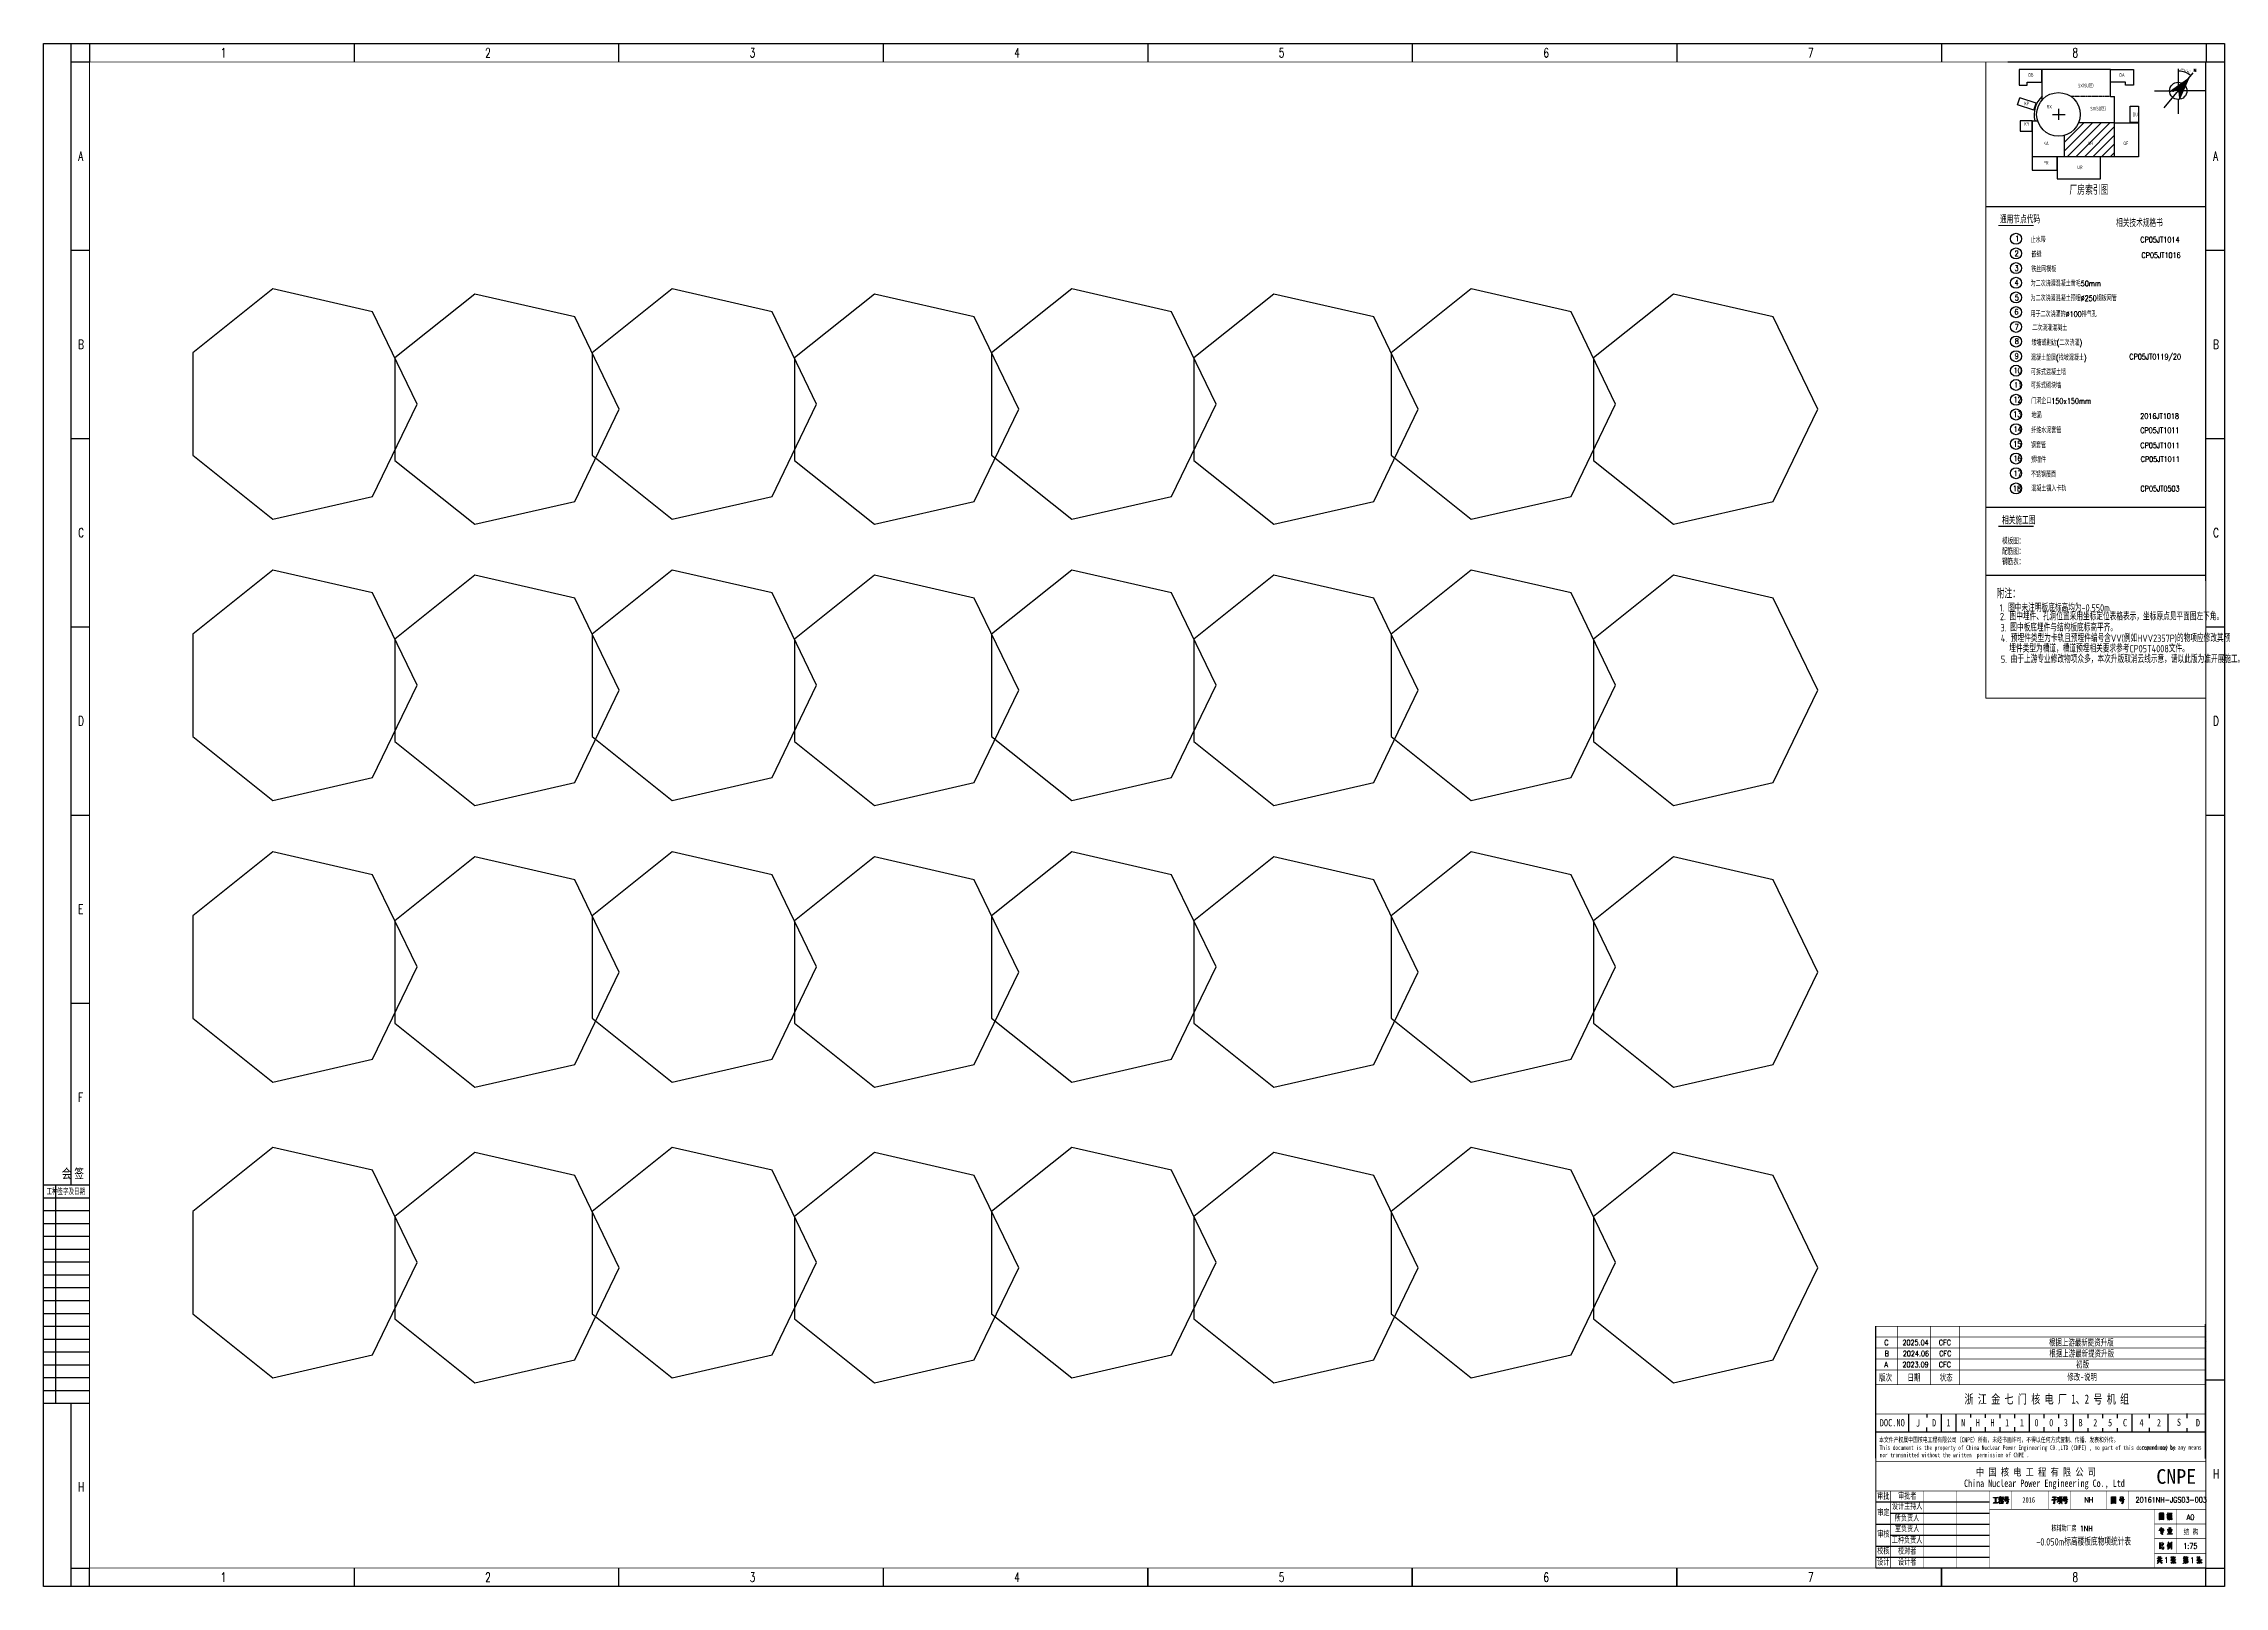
# Model space of a CAD drawing. Extents: x -383207 to 558143, y -95136 to 11777.
# Drawn here: x -221835 to -132660, y -93352 to -30277 of the extents above; entities that cross this region are included whole.
import ezdxf
from ezdxf.enums import TextEntityAlignment as Align

# ---------------------------------------------------------------- set-up
doc = ezdxf.new("R2010")
doc.units = 0
doc.linetypes.add('CENTER', pattern=[50.8, 31.75, -6.35, 6.35, -6.35])
doc.linetypes.add('CONTINOUS', pattern=[0])
doc.layers.get('0').update_dxf_attribs({"linetype": 'CONTINUOUS'})
for name, color, linetype in [('0S-HOLE', 1, 'CONTINUOUS'), ('1', 7, 'CONTINUOUS'), ('BORDER', 7, 'CONTINUOUS'), ('B版云线202106', 2, 'CONTINUOUS'), ('C77(文本)', 7, 'CONTINUOUS'), ('DIM', 3, 'CONTINUOUS'), ('NHFVVP_CenterLine', 4, 'CONTINUOUS'), ('PUB_TEXT', 7, 'CONTINUOUS'), ('TEXT', 4, 'CONTINUOUS'), ('TK', 4, 'CONTINUOUS'), ('中心线', 2, 'CENTER'), ('图框', 4, 'CONTINOUS'), ('缩略图', 4, 'CONTINUOUS')]:
    doc.layers.add(name, color=color, linetype=linetype)
doc.styles.add('ACP1000普通样式', font='tssdeng.shx', dxfattribs={"width": 0.7, "bigfont": 'tssdchn.shx'})
doc.styles.add('bine', font='binee.shx', dxfattribs={"width": 0.7, "bigfont": 'binec.shx'})
doc.styles.add('CHINESE-3', font='romand.shx', dxfattribs={"width": 0.8, "bigfont": 'ochinese.shx'})
doc.styles.add('HZ', font='TXT.shx', dxfattribs={"width": 0.7, "bigfont": 'hz.shx'})
doc.styles.add('HZbine', font='txt_____.ttf', dxfattribs={"width": 0.7, "bigfont": 'HZTXT'})
doc.styles.add('RH', font='romans.shx', dxfattribs={"width": 0.7, "bigfont": 'hz.shx'})
doc.styles.add('romand', font='romand.shx', dxfattribs={"width": 0.7, "height": 200, "bigfont": 'OCHINESE.shx'})
doc.styles.add('ROMANT', font='ROMANT.shx', dxfattribs={"width": 0.618, "height": 450, "bigfont": 'ochinese.shx'})
doc.styles.add('S1', font='tssdeng.shx', dxfattribs={"width": 0.7, "bigfont": 'tssdchn.shx'})
doc.styles.add('TSSD_Dimension', font='Tssdeng.shx', dxfattribs={"width": 0.7, "bigfont": 'tssdchn.shx'})
doc.styles.add('TSSD_Label', font='tssdeng.shx', dxfattribs={"width": 0.7, "bigfont": 'hztxt.shx'})
doc.styles.add('宋体', font='', dxfattribs={"width": 0.7})
doc.styles.get('宋体').set_extended_font_data('SimSun')

msp = doc.modelspace()

# ---------------------------------------------------------------- texts
at = {"color": 4, "style": 'HZbine', "width": 0.7}
for s, p in [('1', (-214594.6, -30840)), ('2', (-203776.6, -30840)), ('3', (-192958.6, -30840)), ('4', (-182140.6, -30840)), ('5', (-171322.6, -30840)), ('6', (-160504.6, -30840)), ('7', (-149686.6, -30840)), ('8', (-138868.6, -30840)), ('A', (-220420.6, -35064)), ('A', (-133120.6, -35064)), ('B', (-220420.6, -42760.8)), ('B', (-133120.6, -42760.8)), ('C', (-220420.6, -50457.7)), ('C', (-133120.6, -50457.7)), ('D', (-220420.6, -58154.6)), ('D', (-133120.6, -58154.6)), ('E', (-220420.6, -65851.5)), ('F', (-220420.6, -73548.3)), ('H', (-220420.6, -89472.6)), ('H', (-133120.6, -88942.1)), ('1', (-214594.6, -93165)), ('2', (-203776.6, -93165)), ('3', (-192958.6, -93165)), ('4', (-182140.6, -93165)), ('5', (-171322.6, -93165)), ('6', (-160504.6, -93165)), ('7', (-149686.6, -93165)), ('8', (-138868.6, -93165))]:
    msp.add_text(s, height=375, dxfattribs=at).set_placement(p)
at = {"color": 2, "style": '宋体', "width": 0.7}
msp.add_text('浙 江 金 七 门 核 电 厂 1、2 号 机 组', height=375, dxfattribs=at).set_placement((-143287, -85881))
at = {"color": 2, "linetype": 'Continuous', "attachment_point": 5, "style": '宋体'}
for s, width, insert, char_height in [('S', 507.008, (-134517.4, -86646), 300), ('J', 433.11, (-145187.8, -86675), 300), ('D', 507.008, (-144530.1, -86663.3), 300), ('1', 507.008, (-143940.3, -86661.7), 300), ('N', 507.008, (-143340.3, -86661.7), 300), ('H', 7499.993, (-142740.3, -86661.7), 300), ('H', 507.008, (-142140.3, -86661.7), 300), ('1', 507.008, (-141540.3, -86661.7), 300), ('1', 507.008, (-140940.3, -86661.7), 300), ('0', 507.008, (-140340.3, -86661.7), 300), ('B', 507.008, (-138540.3, -86661.7), 300), ('2', 507.008, (-137940.3, -86661.7), 300), ('5', 507.008, (-137332, -86661.7), 300), ('C', 507.008, (-136724.4, -86661.7), 300), ('4', 507.008, (-136049.4, -86661.7), 300), ('2', 507.008, (-135336.9, -86661.7), 300), ('D', 507.008, (-133740.3, -86661.7), 300), ('2016', 1298.159, (-140660.5, -89822.8), 225)]:
    msp.add_mtext_dynamic_manual_height_columns(s, width=width, gutter_width=75, heights=[0], dxfattribs=dict(at, insert=insert, char_height=char_height))
at = {"color": 1, "linetype": 'Continuous', "char_height": 300, "attachment_point": 5, "style": '宋体'}
for s, insert in [('0', (-139740.3, -86661.7)), ('3', (-139140.3, -86661.7))]:
    msp.add_mtext_dynamic_manual_height_columns(s, width=300, gutter_width=3, heights=[0], dxfattribs=dict(at, insert=insert))
at = {"color": 2, "char_height": 255, "attachment_point": 1, "style": '宋体'}
for s, width, heights, insert in [('\\pi60.01667;审批', 600, [332.9], (-146915.7, -89529.1)), ('\\pi22.55343;设计主持人', 1289.649, [0], (-146281.8, -89935.3)), ('\\pi278.89926;审批者', 1289.649, [0], (-146281.8, -89520.6)), ('\\pi63.4875;审定', 600, [0], (-146915.7, -90195.9)), ('\\pi147.50343;所负责人', 1289.649, [0], (-146281.8, -90415.2)), ('\\pi149.48676;室负责人', 1289.649, [0], (-146281.8, -90852.7)), ('\\pi59.025;校核', 600, [0], (-146915.7, -91758.9)), ('\\pi62.49583;审核', 600, [0], (-146915.7, -91074.3)), ('\\pi22.05759;工种负责人', 1289.649, [0], (-146281.8, -91317.4)), ('\\pi275.42843;校对者', 1289.649, [331.5], (-146281.8, -91766.3)), ('\\pi58.52917;设计', 600, [0], (-146915.7, -92216.4)), ('\\pi276.91593;设计者', 1289.649, [331.5], (-146281.8, -92216.4))]:
    msp.add_mtext_dynamic_manual_height_columns(s, width=width, gutter_width=75, heights=heights, dxfattribs=dict(at, insert=insert))
at = {"layer": '1', "color": 6, "style": '宋体', "width": 0.7}
msp.add_text('根据上游最新提资升版', height=270, dxfattribs=at).set_placement((-139834, -83511.6))
at = {"layer": '1', "color": 2, "style": '宋体'}
for s, height, width, p in [('根据上游最新提资升版', 270, 0.7, (-139819.1, -83961.6)), ('版次', 270, 0.7, (-146778, -84947.4)), ('日期 ', 270, 0.7, (-145619, -84947.4)), ('状态', 270, 0.7, (-144300.9, -84947.4)), ('修改-说明', 270, 0.7, (-139083.9, -84925.1)), ('初版', 270, 0.7, (-138720.6, -84411.6)), ('DOC.NO', 300, 0.8, (-146754.6, -86811.4)), ('China Nuclear Power Engineering Co., Ltd', 300, 0.7, (-143304.6, -89285.6)), ('中 国 核 电 工 程 有 限 公 司', 300, 0.8, (-142814.9, -88827.8))]:
    msp.add_text(s, height=height, dxfattribs=dict(at, width=width)).set_placement(p)
at = {"layer": '1', "color": 2, "ltscale": 0.8, "style": '宋体', "width": 0.7}
for s, height, p in [('本文件产权属中国核电工程有限公司（CNPE）所有，未经书面许可，不得以任何方式复制、传播、发表和外传。', 202.5, (-146780.6, -87460.5)), ('This document is the property of China Nuclear Power Engineering CO.,LTD (CNPE) , no part of this document may be', 187.5, (-146757, -87775.1)), ('nor transmitted without the written  permission of CNPE .', 187.5, (-146749.8, -88073.5)), ('reproduced by any means , ', 187.5, (-136058.6, -87760.1))]:
    msp.add_text(s, height=height, dxfattribs=at).set_placement(p)
at = {"layer": 'C77(文本)', "style": 'S1', "width": 0.7}
for s, height, p in [('通用节点代码', 300, (-141833.6, -37621.5)), ('相关施工图', 300, (-141752, -49927.6)), ('附注：', 350, (-141974.1, -52953.3))]:
    msp.add_text(s, height=height, dxfattribs=at).set_placement(p)
at = {"layer": 'C77(文本)', "color": 4, "style": 'S1', "width": 0.7}
for s, p in [('模板图：', (-141752.4, -50747.3)), ('钢筋表：', (-141752.4, -51591.9)), ('配筋图：', (-141752.4, -51169.5))]:
    msp.add_text(s, height=250, dxfattribs=at).set_placement(p)
at = {"layer": 'PUB_TEXT', "color": 2, "style": '宋体'}
msp.add_text('CNPE', height=600, dxfattribs=at).set_placement((-135444.1, -89159.7))
at = {"layer": 'TEXT', "style": 'HZ', "width": 0.7}
for s, height, p in [('相关技术规格书', 300, (-137087.7, -37769.9)), ('1', 225, (-141212.9, -38360.2)), ('止水带', 225, (-140579.5, -38417.4)), ('CP05JT1014', 225, (-136096.4, -38407.4)), ('2', 225, (-141236.1, -38968.5)), ('嵌缝', 225, (-140545.6, -39009.9)), ('CP05JT1016', 225, (-136050.1, -39042.2)), ('3', 225, (-141239.4, -39572.5)), ('4', 225, (-141237.5, -40164.1)), (' 为二次浇灌混凝土凿毛50mm', 225, (-140751.8, -40197)), ('铁丝网模板', 225, (-140558.5, -39612.6)), ('5', 225, (-141228.8, -40776)), ('为二次浇灌混凝土预埋%%C250钢板网管', 225, (-140585.3, -40800.3)), ('6', 225, (-141244.4, -41354.9)), ('7', 225, (-141235.5, -41976.4)), ('用于二次浇灌的%%c100排气孔', 225, (-140587.4, -41450.2)), ('二次浇灌混凝土', 225, (-140518.1, -42011.6)), ('8', 225, (-141229.3, -42554.8)), ('矮墙或翻边(二次浇灌)', 225, (-140543.7, -42618.6)), ('10', 225, (-141278.2, -43755.4)), ('9', 225, (-141233.4, -43161.1)), ('混凝土垫层(找坡混凝土)', 225, (-140569.4, -43228)), ('可拆式混凝土墙', 225, (-140569.4, -43823.3)), ('CP05JT0119/20', 225, (-136546.1, -43191.7)), ('11', 225, (-141260.1, -44343.1)), ('可拆式砌块墙', 225, (-140569.4, -44365.2)), ('13', 225, (-141290, -45543.6)), ('12', 225, (-141281.2, -44943.4)), ('门洞企口150x150mm', 225, (-140556.6, -44999.9)), ('地漏', 225, (-140543.7, -45587.8)), ('2016JT1018', 225, (-136101, -45620)), ('14', 225, (-141280.7, -46154.6)), ('纤维水泥套管', 225, (-140556.6, -46199.8)), ('CP05JT1011', 225, (-136101, -46201.8)), ('15', 225, (-141294.9, -46759.2)), ('16', 225, (-141284.7, -47351.5)), ('钢套管', 225, (-140569.4, -46811.9)), ('预埋件', 225, (-140569.4, -47401.7)), ('CP05JT1011', 225, (-136095.6, -46817.8)), ('CP05JT1011', 225, (-136082.5, -47379.5)), ('17', 225, (-141275.5, -47963.3)), ('不锈钢覆面', 225, (-140569.4, -48001.3)), ('18', 225, (-141302.1, -48579.4)), ('混凝土镶入卡轨', 225, (-140556.6, -48578.8)), ('CP05JT0503', 225, (-136092.4, -48584.3))]:
    msp.add_text(s, height=height, dxfattribs=at).set_placement(p)
at = {"layer": 'TEXT', "color": 1, "style": 'ACP1000普通样式', "width": 0.7}
msp.add_text('1. 图中未注明板底标高均为-0.550m.', height=300, dxfattribs=at).set_placement((-141852, -53496.1))
for s, p in [('2. 图中埋件、孔洞位置采用坐标定位表格表示，坐标原点见平面图左下角。', (-141836.2, -53939.4)), ('3. 图中板底埋件与结构板底标高平齐。', (-141813.8, -54397.7)), ('4. 预埋件类型为卡轨且预埋件编号含VV(例如HVV2357P)的物项应修改其预', (-141802.2, -54830.4)), ('5. 由于上游专业修改物项众多，本次升版取消云线示意，请以此版为准开展施工。', (-141802.2, -55687.2)), ('埋件类型为槽道，槽道预埋相关要求参考CP05T4008文件。', (-141455, -55253.5))]:
    msp.add_text(s, height=300, dxfattribs=at).set_placement(p, align=Align.BOTTOM_LEFT)
at = {"layer": 'TK', "color": 6, "style": 'romand', "width": 0.7}
for s, p in [('C', (-146566.8, -83496.2)), ('2025.04', (-145825, -83496.2)), ('CFC', (-144335.3, -83496.2))]:
    msp.add_text(s, height=225, dxfattribs=at).set_placement(p)
at = {"layer": 'TK', "color": 2}
for s, style, width, p in [('B', 'romand', 0.7, (-146551.9, -83946.2)), ('2024.06', 'romand', 0.7, (-145810.2, -83946.2)), ('CFC', 'romand', 0.7, (-144320.5, -83946.2)), ('A', 'romand', 0.7, (-146566.8, -84396.2)), ('2023.09', 'romand', 0.7, (-145825, -84396.2)), ('CFC', 'romand', 0.7, (-144335.3, -84396.2)), ('NH', 'romand', 0.7, (-138383.4, -89927.7)), ('结 构', 'CHINESE-3', 0.8, (-134327.2, -91253.7))]:
    msp.add_text(s, height=225, dxfattribs=dict(at, style=style, width=width)).set_placement(p)
at = {"layer": 'TK', "color": 1, "width": 0.7}
for s, height, style, p in [('20161NH-JGS03-003', 225, 'romand', (-136288.6, -89925.9)), ('核辅助厂房 1NH ', 225, 'RH', (-139728.1, -91100.6)), ('A0', 225, 'romand', (-134201.4, -90636.8)), ('-0.050m标高楼板底物项统计表', 300, 'TSSD_Dimension', (-140349.8, -91683.9)), ('1:75', 225, 'romand', (-134341.8, -91814.7))]:
    msp.add_text(s, height=height, dxfattribs=dict(at, style=style)).set_placement(p)
at = {"layer": 'TK', "color": 4, "style": 'romand', "width": 0.7}
for p in [(-135121.9, -92388.2), (-134058.7, -92396.8)]:
    msp.add_text('1', height=225, dxfattribs=at).set_placement(p)

# ---------------------------------------------------------------- blocks, each defined once
blk = doc.blocks.new('会签')
at = {"color": 0}
for p, q in [((3629.7, -1305.7), (3604.7, -1305.7)), ((3611.4, -1424.7), (3611.4, -1305.7)), ((3629.7, -1312.7), (3604.7, -1312.7)), ((3629.7, -1319.7), (3604.7, -1319.7)), ((3629.7, -1326.7), (3604.7, -1326.7)), ((3629.7, -1333.7), (3604.7, -1333.7)), ((3629.7, -1340.7), (3604.7, -1340.7)), ((3629.7, -1347.7), (3604.7, -1347.7)), ((3629.7, -1354.7), (3604.7, -1354.7)), ((3629.7, -1361.7), (3604.7, -1361.7)), ((3629.7, -1368.7), (3604.7, -1368.7)), ((3629.7, -1375.7), (3604.7, -1375.7)), ((3629.7, -1382.7), (3604.7, -1382.7)), ((3629.7, -1389.7), (3604.7, -1389.7)), ((3629.7, -1396.7), (3604.7, -1396.7)), ((3629.7, -1403.7), (3604.7, -1403.7)), ((3629.7, -1410.7), (3604.7, -1410.7)), ((3629.7, -1417.7), (3604.7, -1417.7)), ((3629.7, -1424.7), (3604.7, -1424.7))]:
    blk.add_line(p, q, dxfattribs=at)
at = {"color": 0, "style": 'bine', "width": 0.7}
for s, height, p in [('会 签  ', 6, (3622.2, -1302.5)), ('工种签字及日期', 3.3, (3616.8, -1310.9))]:
    blk.add_text(s, height=height, dxfattribs=at).set_placement(p, align=Align.CENTER)
blk = doc.blocks.new('_ClosedBlank')
at = {"color": 0}
blk.add_lwpolyline([(0, 0, 0, 0.658, 0), (-2.5, 0, 0.658, 0.658, 0)], format="xyseb", dxfattribs=at)
blk = doc.blocks.new('A$C5E8E3E41')
at = {"layer": 'DIM'}
blk.add_line((160, -2794), (1787, -851), dxfattribs=at)
blk.add_arc((0, -2986), 2685, 52.20852, 87.86565, dxfattribs=at)
at = {"layer": '缩略图'}
for p, q in [((0, 0), (0, -2316)), ((-1925, -5287), (2050, -536)), ((-3235, -2986), (-671, -2986)), ((3695, -2985), (0, -2986)), ((0, -4168), (0, -6137))]:
    blk.add_line(p, q, dxfattribs=at)
blk.add_lwpolyline([(-1172, -3135), (1408, -1304), (135, -4160)], dxfattribs=at)
blk.add_circle((0, -2986), 1181, dxfattribs=at)
blk.add_point((-669, -3033), dxfattribs=at)
blk.add_point((-669, -3033), dxfattribs=at)
for points in [[(0, -2986), (-1172, -3135), (1408, -1304)], [(135, -4160), (1408, -1304), (0, -2986)]]:
    blk.add_solid(points, dxfattribs=at)
at = {"layer": 'DIM', "xscale": 100, "yscale": 100, "zscale": 100}
for p, rotation in [((0, -301), 178.9328260940947), ((1723, -927), 321.1413489768363)]:
    blk.add_blockref('_ClosedBlank', p, dxfattribs=dict(at, rotation=rotation))
at = {"layer": 'DIM', "color": 7, "insert": (1004, -222), "char_height": 300, "attachment_point": 5, "rotation": 340.03709, "style": 'TSSD_Dimension'}
blk.add_mtext('\\A1;40°44\'40"', dxfattribs=at)
at = {"layer": '缩略图', "style": 'ROMANT'}
blk.add_text('N', height=400, dxfattribs=at).set_placement((2099, -395))
blk = doc.blocks.new('A$C3CC76250')
at = {"layer": 'TEXT', "lineweight": 30}
h = blk.add_hatch(dxfattribs=at)
h.set_pattern_fill('ANSI31', color=256, scale=3000, style=0)
h.set_pattern_definition([(45, (-770190, -402651), (-6735.19, 6735.19), [])])
h.paths.add_polyline_path([(1880, 0), (1880, -2491, -0.3755255), (4213, -2205), (7459, -2205), (7459, 0)])
h.paths.add_polyline_path([(4726, -1554), (6007, -1554), (6007, -1104), (4726, -1104)], flags=24)
h = blk.add_hatch(dxfattribs=at)
h.set_pattern_fill('ANSI31', color=5, scale=4000, style=0)
h.set_pattern_definition([(45, (-510316.34, 2095162.27), (-353.55339, 353.55339), [])])
h.paths.add_polyline_path([(7781, -4361), (4861, -4361, -0.2311413), (3690, -5401), (3690, -7140), (7781, -7140)])
h.paths.add_polyline_path([(5553, -6236), (5965, -6236), (5965, -5872), (5553, -5872)], flags=24)
at = {"linetype": 'CENTER', "ltscale": 0.3}
blk.add_line((7459, -2205), (4213, -2205), dxfattribs=at)
at = {"layer": '中心线'}
for p, q in [((3210, -3227), (3210, -4134)), ((2709, -3682), (3757, -3682))]:
    blk.add_line(p, q, dxfattribs=at)
at = {"layer": '缩略图'}
for p, q in [((7459, 0), (1880, 0)), ((1880, -2491), (1880, 0)), ((7459, -2205), (7459, 0)), ((-152, -2905), (39, -2319)), ((1202, -3349), (-152, -2905)), ((1397, -2765), (39, -2319)), ((1202, -3349), (1397, -2765)), ((7459, -2205), (7781, -2205)), ((7781, -7140), (7781, -2205)), ((1068, -4221), (1068, -7140)), ((1068, -4221), (1509, -4221)), ((7781, -4361), (4861, -4361)), ((3690, -7140), (3690, -5401)), ((3690, -7140), (1068, -7140)), ((7781, -7140), (3690, -7140))]:
    blk.add_line(p, q, dxfattribs=at)
for points in [[(0, -1281), (651, -1281), (651, -1050), (1862, -1050), (1862, 0), (0, 0), (0, -1281)], [(9339, -1281), (8688, -1281), (8688, -1050), (7477, -1050), (7477, 0), (9339, 0), (9339, -1281)], [(1068, -7147), (1068, -8239), (3097, -8239), (3097, -7147), (1068, -7147)]]:
    blk.add_lwpolyline(points, dxfattribs=at)
for points in [[(9083, -4354), (9083, -3017), (9748, -3017), (9748, -4354)], [(1057, -4221), (77, -4221), (77, -5061), (1057, -5061)], [(7788, -4361), (9748, -4361), (9748, -7140), (7788, -7140)], [(3105, -8953), (6654, -8953), (6654, -7147), (3105, -7147)]]:
    blk.add_lwpolyline(points, close=True, dxfattribs=at)
blk.add_circle((3210, -3682), 1785, dxfattribs=at)
blk.add_arc((3210, -3682), 1995, 131.81448, 195.67471, dxfattribs=at)
at = {"layer": 'TEXT', "color": 7, "lineweight": 30, "xscale": 0.6000000000000001, "yscale": 0.6000000000000001, "zscale": 0.6000000000000001}
blk.add_blockref('A$C5E8E3E41', (13001, 36), dxfattribs=at)
at = {"color": 0, "linetype": 'ByBlock', "style": 'TSSD_Label', "width": 0.7}
for s, p in [('DB', (748, -610)), ('DA', (8191, -610)), ('KP', (411, -2945)), ('RX', (2258, -3207)), ('DU', (9291, -3840)), ('KY', (411, -4620)), ('KA', (1987, -6198)), ('NH', (5613, -6198)), ('QF', (8525, -6198)), ('PR', (1987, -7785)), ('UR', (4761, -8162))]:
    blk.add_text(s, height=300, dxfattribs=at).set_placement(p)
at = {"linetype": 'ByBlock', "style": 'TSSD_Label', "width": 0.7}
for s, p in [('SX(SU区)', (4801, -1479)), ('SX(SD区)', (5813, -3361))]:
    blk.add_text(s, height=300, dxfattribs=at).set_placement(p)
blk = doc.blocks.new('A$C4f303797')
at = {"layer": 'TEXT', "color": 7, "lineweight": 30, "xscale": 0.5, "yscale": 0.5, "zscale": 0.5}
blk.add_blockref('A$C3CC76250', (76, 4477), dxfattribs=at)
at = {"layer": 'C77(文本)', "color": 0, "style": 'S1', "width": 0.7}
blk.add_text('厂房索引图', height=350, dxfattribs=at).set_placement((2130, -751), align=Align.BOTTOM_LEFT)
blk = doc.blocks.new('A$Cc6a5050b')
at = {"layer": 'NHFVVP_CenterLine', "ltscale": 10}
blk.add_blockref('A$C4f303797', (-7851, -5335), dxfattribs=at)
blk = doc.blocks.new('A$Ce1f04ecb')
at = {"layer": 'B版云线202106', "xscale": 0.5, "yscale": 0.5, "zscale": 0.5}
blk.add_blockref('A$Cc6a5050b', (-286, -226), dxfattribs=at)

# ---------------------------------------------------------------- hatches: boundary and pattern name
at = {"layer": '1'}
h = msp.add_hatch(color=2, dxfattribs=at)
h.paths.add_polyline_path([(-142007.4, -89731.9), (-141925.3, -89731.9), (-141940.9, -89709.5), (-141952.3, -89725.5), (-142101.7, -89725.5), (-142095, -89735.5), (-142086.1, -89732.6), (-142077.2, -89731.9), (-142020.6, -89731.9), (-142020.6, -89936.8), (-142114.2, -89936.8), (-142107, -89946.8), (-142098.5, -89943.9), (-142089.6, -89943.2), (-141913.9, -89943.2), (-141930.6, -89919.4), (-141942.7, -89936.8), (-142007.4, -89936.8)])
h.paths.add_polyline_path([(-141838.5, -89844), (-141838.8, -89823), (-141838.8, -89813), (-141831.7, -89823.3), (-141826.4, -89834), (-141822.1, -89845), (-141821, -89848.2), (-141816.4, -89858.5), (-141811.4, -89855.3), (-141810.7, -89853.2), (-141808.6, -89841.5), (-141811.8, -89830.1), (-141812.5, -89829.4), (-141818.2, -89823), (-141826, -89816.6), (-141836, -89809.8), (-141838.8, -89808), (-141838.8, -89783.1), (-141801.8, -89783.1), (-141816.1, -89763.2), (-141825.7, -89776.7), (-141838.8, -89776.7), (-141838.8, -89714.5), (-141826, -89711.3), (-141816.4, -89709.1), (-141809.3, -89708.1), (-141807.2, -89708.1), (-141818.5, -89685.7), (-141823.9, -89691), (-141831.7, -89696.3), (-141842, -89702), (-141847.4, -89704.5), (-141857.7, -89708.8), (-141866.9, -89712.3), (-141875.8, -89715.2), (-141884, -89717.3), (-141886.8, -89718), (-141886.8, -89723), (-141874.8, -89721.2), (-141864.8, -89719.8), (-141856.3, -89718), (-141849.8, -89717), (-141849.8, -89776.7), (-141893.6, -89776.7), (-141886.8, -89787), (-141879, -89783.1), (-141852.7, -89783.1), (-141854.1, -89794.5), (-141856.3, -89806.6), (-141859.1, -89819.4), (-141862.3, -89832.6), (-141865.9, -89846.8), (-141869.1, -89858.2), (-141872.6, -89869.9), (-141876.5, -89881.7), (-141881.2, -89893.4), (-141885.8, -89905.5), (-141890.8, -89917.6), (-141892.9, -89921.9), (-141891.1, -89925.8), (-141879.7, -89906.6), (-141874.4, -89896.2), (-141869.4, -89885.2), (-141864.8, -89873.8), (-141860.2, -89862.1), (-141855.9, -89849.6), (-141852, -89836.8), (-141849.8, -89829.4), (-141850.2, -89846.8), (-141850.2, -89934.3), (-141850.6, -89945.7), (-141850.6, -89956.4), (-141850.9, -89966.3), (-141850.9, -89974.5), (-141837.8, -89965.6), (-141837.8, -89961), (-141838.1, -89954.6), (-141838.1, -89936.8), (-141838.5, -89925.4)])
h.paths.add_polyline_path([(-141705.8, -89718), (-141698, -89710.6), (-141710, -89693.1), (-141717.9, -89704.5), (-141781.9, -89704.5), (-141795.1, -89693.1), (-141794.7, -89706.3), (-141794.7, -89706.3), (-141794.4, -89719.8), (-141794, -89733), (-141794, -89761.4), (-141794.4, -89774.9), (-141794.4, -89788.1), (-141794.7, -89801.3), (-141795.1, -89805.5), (-141782.6, -89798.1), (-141782.6, -89783.1), (-141717.2, -89783.1), (-141717.2, -89799.5), (-141705.1, -89793.1), (-141705.1, -89785.6), (-141705.4, -89775.7), (-141705.4, -89763.2), (-141705.8, -89747.9)])
h.paths.add_polyline_path([(-141782.6, -89710.6), (-141717.2, -89710.6), (-141717.2, -89776.7), (-141782.6, -89776.7)], flags=16)
h.paths.add_polyline_path([(-141745.3, -89827.9), (-141691.9, -89827.9), (-141705.8, -89808), (-141715.4, -89821.9), (-141806.4, -89821.9), (-141799.3, -89831.9), (-141791.5, -89827.9), (-141756.6, -89827.9), (-141756.6, -89883.1), (-141801.1, -89883.1), (-141794, -89893), (-141786.2, -89889.5), (-141756.6, -89889.5), (-141756.6, -89948.2), (-141819.3, -89948.2), (-141812.5, -89958.1), (-141803.6, -89955.3), (-141795.1, -89954.2), (-141685.5, -89954.2), (-141700.4, -89933.2), (-141711.1, -89948.2), (-141745.3, -89948.2), (-141745.3, -89889.5), (-141696.2, -89889.5), (-141710, -89869.2), (-141719.6, -89883.1), (-141745.3, -89883.1)])
h.paths.add_polyline_path([(-141509.8, -89751.8), (-141509.8, -89709.5), (-141503, -89700.6), (-141515.1, -89685.7), (-141522.9, -89698.1), (-141609.7, -89698.1), (-141622.5, -89688.1), (-141622.2, -89700.9), (-141622.2, -89714.1), (-141621.8, -89727.6), (-141621.8, -89754.7), (-141622.2, -89768.2), (-141622.2, -89781.3), (-141622.5, -89793.8), (-141622.5, -89794.5), (-141609.7, -89788.1), (-141609.7, -89775.7), (-141522.2, -89775.7), (-141522.2, -89789.5), (-141509.1, -89781.7), (-141509.4, -89774.6), (-141509.4, -89764.6)])
h.paths.add_polyline_path([(-141609.7, -89704.5), (-141522.2, -89704.5), (-141522.2, -89769.3), (-141609.7, -89769.3)], flags=16)
h.paths.add_polyline_path([(-141584.1, -89814.4), (-141467.8, -89814.4), (-141483.8, -89792), (-141495.2, -89808), (-141663.8, -89808), (-141656.7, -89818), (-141648.9, -89814.4), (-141599.1, -89814.4), (-141601.9, -89828.7), (-141605.1, -89840.8), (-141606.2, -89844.3), (-141611.9, -89855.3), (-141616.5, -89860.7), (-141606.2, -89878.1), (-141598.3, -89866.7), (-141517.9, -89866.7), (-141520.1, -89887.7), (-141522.6, -89905.1), (-141525.1, -89919), (-141527.9, -89930), (-141530.8, -89937.2), (-141533.7, -89941.6), (-141539.6, -89943.6), (-141547.1, -89943.6), (-141556.4, -89941.8), (-141567.4, -89938.2), (-141577.4, -89934.3), (-141578.1, -89939.3), (-141567.4, -89946.8), (-141559.2, -89954.6), (-141553.9, -89962.8), (-141551.4, -89971.3), (-141551, -89973.1), (-141540.4, -89968.8), (-141532.5, -89964.5), (-141530.8, -89963.1), (-141523.6, -89956.4), (-141518.7, -89949.3), (-141516.5, -89944.3), (-141514.4, -89936.1), (-141511.9, -89925.1), (-141509.4, -89910.5), (-141506.9, -89893), (-141504.8, -89874.2), (-141495.9, -89865.7), (-141509.1, -89846.8), (-141518.7, -89860.7), (-141596.6, -89860.7)])
h = msp.add_hatch(color=2, dxfattribs=at)
h.paths.add_polyline_path([(-139606.6, -89941.1), (-139606.6, -89818), (-139514.8, -89818), (-139535.1, -89790.6), (-139549, -89811.9), (-139606.6, -89811.9), (-139606.6, -89788.1), (-139597, -89780.6), (-139604.8, -89773.2), (-139595.6, -89763.9), (-139587, -89755.7), (-139578.8, -89747.9), (-139571.4, -89741.1), (-139564.2, -89735.1), (-139557.8, -89729.4), (-139546.8, -89721.9), (-139537.9, -89718.4), (-139531.5, -89718), (-139549, -89689.2), (-139561.4, -89704.5), (-139695.9, -89704.5), (-139688.8, -89714.5), (-139680.2, -89711.6), (-139671.3, -89710.6), (-139560.3, -89710.6), (-139608.4, -89769.3), (-139620.8, -89758.2), (-139619.7, -89797.7), (-139619.7, -89811.9), (-139716.1, -89811.9), (-139709, -89821.9), (-139700.1, -89819.1), (-139691.6, -89818), (-139619.7, -89818), (-139619.7, -89924.4), (-139621.9, -89937.5), (-139626.9, -89940.7), (-139632.9, -89940), (-139641.4, -89938.9), (-139652.8, -89936.8), (-139658.2, -89935.7), (-139658.2, -89941.8), (-139647.1, -89947.8), (-139638.6, -89954.6), (-139632.9, -89962.4), (-139629.7, -89970.6), (-139629.3, -89974.5), (-139619.7, -89968.8), (-139612.6, -89961.3), (-139608.4, -89952.1)])
h.paths.add_polyline_path([(-139387.1, -89761.8), (-139322.7, -89761.8), (-139322.7, -89897), (-139310.3, -89887), (-139310.6, -89873.1), (-139311.3, -89846.8), (-139311.3, -89766.8), (-139303.1, -89759.3), (-139317.4, -89743.3), (-139325.2, -89755.7), (-139364.7, -89755.7), (-139359.7, -89739.4), (-139355.4, -89725.9), (-139351.9, -89714.8), (-139349, -89706.3), (-139348.7, -89705.6), (-139292.8, -89705.6), (-139308.5, -89684.2), (-139319.9, -89699.5), (-139416.3, -89699.5), (-139409.1, -89709.5), (-139400.3, -89706.6), (-139391.7, -89705.6), (-139364.7, -89705.6), (-139365.4, -89714.8), (-139366.5, -89726.9), (-139368.2, -89741.9), (-139369.7, -89755.7), (-139386.4, -89755.7), (-139399.5, -89745.8), (-139399.2, -89758.2), (-139398.8, -89771), (-139398.8, -89797.7), (-139398.5, -89811.6), (-139398.5, -89840.4), (-139398.8, -89855), (-139398.8, -89868.5), (-139399.2, -89881.3), (-139399.2, -89893.4), (-139399.5, -89901.9), (-139387.1, -89890.6)])
h.paths.add_polyline_path([(-139428.7, -89871.7), (-139415.6, -89863.2), (-139411.6, -89860.7), (-139413.4, -89855.7), (-139445.1, -89870.6), (-139445.1, -89734.4), (-139409.9, -89734.4), (-139424.1, -89714.5), (-139434.4, -89728), (-139491.3, -89728), (-139484.2, -89737.9), (-139475.7, -89735.1), (-139466.8, -89734.4), (-139456.5, -89734.4), (-139456.5, -89875.6), (-139470, -89882), (-139480.3, -89886.6), (-139488.1, -89889.8), (-139493.1, -89891.6), (-139493.8, -89892), (-139483.5, -89915.5), (-139478.9, -89907.6), (-139472.8, -89901.9), (-139469.6, -89899.4), (-139464.6, -89895.9), (-139458.2, -89891.3), (-139450.1, -89885.6), (-139440.1, -89879.2)])
h.paths.add_polyline_path([(-139354.7, -89900.5), (-139353.3, -89892.7), (-139351.9, -89882.7), (-139350.8, -89871.3), (-139349.7, -89857.8), (-139349.4, -89842.9), (-139349, -89826.5), (-139348.7, -89809.4), (-139340.8, -89800.6), (-139361.1, -89784.2), (-139360.8, -89798.4), (-139360.8, -89825.5), (-139361.5, -89851.8), (-139361.8, -89864.2), (-139363.3, -89879.5), (-139365.7, -89893), (-139368.6, -89905.1), (-139372.5, -89915.8), (-139375.7, -89923.3), (-139380.3, -89930), (-139385.7, -89936.8), (-139392.4, -89943.9), (-139400.6, -89951), (-139409.9, -89958.1), (-139420.2, -89965.3), (-139426.6, -89969.5), (-139424.1, -89973.1), (-139413.1, -89967.4), (-139403.5, -89961.7), (-139394.9, -89956), (-139387.1, -89950.7), (-139380.3, -89945), (-139376.8, -89941.8), (-139369.7, -89933.6), (-139364, -89924), (-139359, -89913)])
h.paths.add_polyline_path([(-139319.9, -89918.7), (-139328.8, -89911.2), (-139339.8, -89902.3), (-139348, -89895.5), (-139349.7, -89899.4), (-139341.2, -89910.5), (-139333.7, -89920.1), (-139327.7, -89928.3), (-139323.4, -89934.3), (-139317, -89944.6), (-139311.3, -89954.9), (-139307.8, -89961.7), (-139302.1, -89969.5), (-139298.2, -89962.1), (-139297.8, -89949.3), (-139301.7, -89938.2), (-139303.1, -89935.7), (-139307.1, -89931.1), (-139312.4, -89925.4)])
h.paths.add_polyline_path([(-139111.8, -89751.8), (-139111.8, -89709.5), (-139105, -89700.6), (-139117.1, -89685.7), (-139124.9, -89698.1), (-139211.4, -89698.1), (-139224.5, -89688.1), (-139224.2, -89700.9), (-139223.8, -89714.1), (-139223.8, -89768.2), (-139224.2, -89781.3), (-139224.5, -89793.8), (-139224.5, -89794.5), (-139211.4, -89788.1), (-139211.4, -89775.7), (-139124.2, -89775.7), (-139124.2, -89789.5), (-139111, -89781.7), (-139111.4, -89774.6), (-139111.4, -89764.6)])
h.paths.add_polyline_path([(-139211.4, -89704.5), (-139124.2, -89704.5), (-139124.2, -89769.3), (-139211.4, -89769.3)], flags=16)
h.paths.add_polyline_path([(-139186.1, -89814.4), (-139069.8, -89814.4), (-139085.8, -89792), (-139096.8, -89808), (-139265.8, -89808), (-139258.7, -89818), (-139250.8, -89814.4), (-139201, -89814.4), (-139203.9, -89828.7), (-139206.7, -89840.8), (-139208.2, -89844.3), (-139213.9, -89855.3), (-139218.5, -89860.7), (-139208.2, -89878.1), (-139200, -89866.7), (-139119.6, -89866.7), (-139122.1, -89887.7), (-139124.6, -89905.1), (-139127.1, -89919), (-139129.9, -89930), (-139132.7, -89937.2), (-139135.6, -89941.4), (-139136.3, -89941.8), (-139141.6, -89943.6), (-139149.1, -89943.6), (-139158, -89941.8), (-139169.4, -89938.2), (-139179, -89934.3), (-139180.1, -89939.3), (-139169.4, -89946.8), (-139161.2, -89954.6), (-139155.9, -89962.8), (-139153, -89971.3), (-139153, -89973.1), (-139142.3, -89968.8), (-139134.5, -89964.5), (-139132.7, -89963.1), (-139125.6, -89956.4), (-139120.6, -89949.3), (-139118.5, -89944.3), (-139116.4, -89936.1), (-139113.9, -89925.1), (-139111.4, -89910.5), (-139108.9, -89893), (-139106.4, -89874.2), (-139097.9, -89865.7), (-139111, -89846.8), (-139120.6, -89860.7), (-139198.6, -89860.7)])
h = msp.add_hatch(color=2, dxfattribs=at)
h.paths.add_polyline_path([(-137110.4, -89921.1), (-137110.4, -89708.1), (-137105.1, -89700.6), (-137117.1, -89685.7), (-137124.3, -89697), (-137261.6, -89697), (-137275.4, -89685.7), (-137275.1, -89699.9), (-137274.7, -89713.4), (-137274.7, -89948.9), (-137275.1, -89962.1), (-137275.4, -89973.1), (-137262.3, -89965.6), (-137262.3, -89944.3), (-137122.5, -89944.3), (-137122.5, -89970.6), (-137109.3, -89960.6), (-137110, -89948.2), (-137110, -89935)])
h.paths.add_polyline_path([(-137262.3, -89863.2), (-137253.4, -89858.5), (-137244.9, -89853.6), (-137236.3, -89848.2), (-137228.1, -89842.2), (-137220.3, -89835.8), (-137212.5, -89828.7), (-137204.7, -89821.2), (-137197.2, -89813.4), (-137196.1, -89811.9), (-137189, -89820.8), (-137181.9, -89829), (-137174.4, -89836.5), (-137166.6, -89842.9), (-137158.4, -89848.6), (-137149.5, -89853.2), (-137141.7, -89856.8), (-137137.8, -89848.2), (-137129.6, -89842.2), (-137126, -89840.8), (-137126, -89835.8), (-137136.7, -89834.4), (-137146.3, -89832.2), (-137155.6, -89829), (-137164.1, -89824.7), (-137171.9, -89819.8), (-137179, -89813.4), (-137185.8, -89806.2), (-137189, -89802), (-137181.5, -89790.6), (-137175.1, -89780.3), (-137169.4, -89771), (-137165.5, -89764.3), (-137158.4, -89754.7), (-137150.9, -89748.3), (-137147.7, -89746.8), (-137162.7, -89724.4), (-137170.5, -89736.9), (-137214.3, -89736.9), (-137209.3, -89725.9), (-137207.5, -89723), (-137200.4, -89715.5), (-137217.1, -89703.1), (-137122.5, -89703.1), (-137122.5, -89938.2), (-137262.3, -89938.2)], flags=16)
h.paths.add_polyline_path([(-137229.2, -89890.6), (-137229.2, -89885.6), (-137205.7, -89889.1), (-137195.8, -89891.3), (-137187.6, -89893.4), (-137180.5, -89895.5), (-137175.1, -89898), (-137170.2, -89901.9), (-137164.1, -89910.8), (-137162.7, -89921.9), (-137163.4, -89926.1), (-137167.3, -89930), (-137175.1, -89923.3), (-137176.6, -89921.1), (-137181.5, -89916.5), (-137188.3, -89911.5), (-137196.5, -89906.6), (-137205.7, -89901.2), (-137216.8, -89895.9)], flags=0)
h.paths.add_polyline_path([(-137262.3, -89858.2), (-137262.3, -89703.1), (-137218.9, -89703.1), (-137220, -89712.3), (-137222.8, -89724.4), (-137227.1, -89739), (-137229.2, -89745.8), (-137233.1, -89757.5), (-137237.7, -89769.3), (-137242.4, -89780.6), (-137247.3, -89792), (-137252.7, -89803), (-137250.2, -89805.5), (-137244.1, -89796.3), (-137238.1, -89786.3), (-137232.4, -89776), (-137226.7, -89765), (-137221.7, -89753.6), (-137220.3, -89750.8), (-137217.5, -89762.1), (-137213.6, -89773.9), (-137208.9, -89785.6), (-137203.9, -89797.7), (-137202.2, -89802), (-137207.9, -89809.4), (-137214.3, -89816.9), (-137221.4, -89824.4), (-137228.8, -89831.9), (-137237, -89839), (-137245.6, -89845.7), (-137254.8, -89852.8)], flags=16)
h.paths.add_polyline_path([(-137211.8, -89844.3), (-137210.7, -89839.3), (-137205.7, -89840.8), (-137195.1, -89844.7), (-137186.5, -89848.2), (-137180.1, -89851.8), (-137174.1, -89859.6), (-137173.4, -89871.7), (-137176.2, -89879.9), (-137181.9, -89874.2), (-137186.5, -89868.5), (-137192.9, -89861.4), (-137201.5, -89853.6)], flags=0)
h.paths.add_polyline_path([(-137196.1, -89792), (-137200.7, -89783.8), (-137205.7, -89773.9), (-137210.3, -89762.1), (-137215.3, -89748.3), (-137217.1, -89743.3), (-137170.5, -89743.3), (-137175.8, -89755.7), (-137181.5, -89767.1), (-137186.9, -89777.4), (-137192.6, -89787)], flags=16)
h.paths.add_polyline_path([(-136801.6, -89751.8), (-136801.6, -89709.5), (-136794.9, -89700.6), (-136806.9, -89685.7), (-136814.8, -89698.1), (-136901.2, -89698.1), (-136914.4, -89688.1), (-136914, -89700.9), (-136913.7, -89714.1), (-136913.7, -89768.2), (-136914, -89781.3), (-136914.4, -89793.8), (-136914.4, -89794.5), (-136901.2, -89788.1), (-136901.2, -89775.7), (-136814.1, -89775.7), (-136814.1, -89789.5), (-136800.9, -89781.7), (-136801.3, -89774.6), (-136801.3, -89764.6)])
h.paths.add_polyline_path([(-136901.2, -89704.5), (-136814.1, -89704.5), (-136814.1, -89769.3), (-136901.2, -89769.3)], flags=16)
h.paths.add_polyline_path([(-136876, -89814.4), (-136759.6, -89814.4), (-136775.3, -89792), (-136786.7, -89808), (-136955.6, -89808), (-136948.5, -89818), (-136940.7, -89814.4), (-136890.9, -89814.4), (-136893.7, -89828.7), (-136896.6, -89840.8), (-136898, -89844.3), (-136903.7, -89855.3), (-136908.3, -89860.7), (-136898, -89878.1), (-136889.8, -89866.7), (-136809.4, -89866.7), (-136811.9, -89887.7), (-136814.4, -89905.1), (-136816.9, -89919), (-136819.8, -89930), (-136822.6, -89937.2), (-136825.5, -89941.6), (-136831.5, -89943.6), (-136839, -89943.6), (-136847.9, -89941.8), (-136859.2, -89938.2), (-136868.8, -89934.3), (-136869.9, -89939.3), (-136859.2, -89946.8), (-136851.1, -89954.6), (-136845.7, -89962.8), (-136842.9, -89971.3), (-136842.9, -89973.1), (-136832.2, -89968.8), (-136824.4, -89964.5), (-136822.6, -89963.1), (-136815.5, -89956.4), (-136810.5, -89949.3), (-136808.4, -89944.3), (-136806.2, -89936.1), (-136803.7, -89925.1), (-136801.3, -89910.5), (-136798.8, -89893), (-136796.3, -89874.2), (-136787.7, -89865.7), (-136800.9, -89846.8), (-136810.5, -89860.7), (-136888.1, -89860.7)])
h = msp.add_hatch(color=2, dxfattribs=at)
h.paths.add_polyline_path([(-135250.2, -91087.3), (-135247.8, -91073.4), (-135246, -91063.1), (-135126.8, -91063.1), (-135143.5, -91039.6), (-135156, -91057), (-135244.9, -91057), (-135243.1, -91043.5), (-135241, -91030.3), (-135239.2, -91017.5), (-135238.2, -91009.3), (-135153.1, -91009.3), (-135168.8, -90986.9), (-135180.2, -91003.3), (-135237.1, -91003.3), (-135235.3, -90989.8), (-135233.5, -90976.6), (-135231.7, -90964.5), (-135225, -90958.1), (-135244.2, -90943.2), (-135244.6, -90951.4), (-135245.3, -90962.4), (-135246.3, -90976.3), (-135248.1, -90993), (-135249.5, -91003.3), (-135307.2, -91003.3), (-135300.1, -91013.3), (-135291.5, -91010.4), (-135282.6, -91009.3), (-135250.2, -91009.3), (-135252, -91023.6), (-135254.2, -91036.7), (-135255.9, -91049.2), (-135257.4, -91057), (-135330.6, -91057), (-135323.5, -91067), (-135315, -91064.1), (-135306.1, -91063.1), (-135258.1, -91063.1), (-135260.9, -91081.2), (-135263.4, -91093.7), (-135265.2, -91100.8), (-135271.2, -91111.1), (-135273, -91113.2), (-135261.6, -91128.2), (-135255.6, -91118.2), (-135179.5, -91118.2), (-135186.6, -91131.4), (-135193.3, -91143.8), (-135199.4, -91154.8), (-135205.1, -91164.8), (-135210, -91174), (-135214.7, -91181.9), (-135216.1, -91184.4), (-135223.6, -91180.1), (-135231.4, -91175.5), (-135249.2, -91166.9), (-135259.1, -91162.3), (-135265.9, -91159.5), (-135267.7, -91164.4), (-135255.9, -91173.7), (-135245.6, -91182.2), (-135236.4, -91190.1), (-135228.2, -91197.5), (-135221.1, -91204.6), (-135215.4, -91211), (-135210.8, -91216.7), (-135208.3, -91220.7), (-135200.4, -91232), (-135194.8, -91233.5), (-135193.3, -91230.6), (-135191.9, -91218.2), (-135192.6, -91209.3), (-135195.8, -91202.2), (-135202.9, -91194), (-135211.8, -91186.9), (-135204, -91176.9), (-135196.9, -91167.3), (-135190.1, -91158.4), (-135184.1, -91149.9), (-135180.2, -91144.5), (-135172.3, -91134.9), (-135164.2, -91128.5), (-135156.3, -91125), (-135154.9, -91124.6), (-135170.6, -91099.3), (-135178.4, -91110.7), (-135254.5, -91110.7), (-135252.7, -91099.7)])
h.paths.add_polyline_path([(-134938.6, -91107.9), (-134941.1, -91101.1), (-134944.7, -91092.9), (-134948.9, -91083.3), (-134954.3, -91072), (-134960.3, -91059.5), (-134967.8, -91045.3), (-134976, -91030), (-134982.7, -91016.8), (-134986.3, -91019.3), (-134980.2, -91036), (-134975.3, -91051.7), (-134970.3, -91065.9), (-134966.4, -91079.1), (-134962.8, -91091.2), (-134959.6, -91102.5), (-134955, -91121), (-134953.9, -91128.2), (-134950.7, -91144.2), (-134947.2, -91151.3), (-134942.9, -91149.1), (-134941.5, -91147), (-134937.6, -91136.3), (-134936.1, -91123.9), (-134937.2, -91113.2)], flags=17)
h.paths.add_polyline_path([(-134862.1, -90974.5), (-134853.2, -90963.1), (-134875.3, -90950.6), (-134874.6, -90966.7), (-134874.6, -90980.5), (-134874.2, -90992.3), (-134874.2, -91205.7), (-134910.2, -91205.7), (-134910.2, -90974.5), (-134902.3, -90965.6), (-134923.3, -90952.1), (-134923, -90966.3), (-134922.6, -90979.8), (-134922.3, -90992.3), (-134922.3, -91205.7), (-134995.9, -91205.7), (-134988.8, -91215.7), (-134980.2, -91212.8), (-134971.4, -91212.1), (-134787.8, -91212.1), (-134805.9, -91185.8), (-134820.2, -91205.7), (-134862.1, -91205.7), (-134862.1, -91164.4), (-134857.5, -91157.3), (-134852.5, -91149.1), (-134847.6, -91140.6), (-134842.6, -91131), (-134837.6, -91120.7), (-134832.3, -91109.7), (-134826.9, -91097.9), (-134821.6, -91085.5), (-134816.3, -91072.3), (-134810.6, -91058.1), (-134805.2, -91044.6), (-134795.6, -91038.2), (-134818.4, -91016.8), (-134820.2, -91028.6), (-134822.3, -91040.3), (-134828, -91063.8), (-134831.5, -91075.5), (-134835.1, -91087.6), (-134839, -91099.7), (-134843.6, -91111.8), (-134848.6, -91123.9), (-134853.6, -91136.3), (-134862.1, -91154.5)])
h = msp.add_hatch(color=2, dxfattribs=at)
h.paths.add_polyline_path([(-135153.3, -90367.9), (-135148, -90360.3), (-135160.3, -90345.4), (-135167.3, -90356.6), (-135304.5, -90356.6), (-135318.5, -90345.4), (-135318, -90359.7), (-135317.8, -90373.2), (-135317.6, -90386), (-135317.6, -90392.9), (-135317.6, -90581.6), (-135317.7, -90595.1), (-135317.9, -90608.5), (-135318.2, -90621.8), (-135318.5, -90632.8), (-135305.4, -90625.3), (-135305.4, -90604.1), (-135165.5, -90604.1), (-135165.5, -90630.4), (-135152.4, -90620.3), (-135152.9, -90608), (-135153.2, -90594.9), (-135153.3, -90580.8), (-135153.3, -90575.3)])
h.paths.add_polyline_path([(-135305.4, -90362.8), (-135261.7, -90362.8), (-135165.5, -90362.8), (-135165.5, -90597.8), (-135305.4, -90597.8), (-135305.4, -90522.8)], flags=16)
h.paths.add_polyline_path([(-135297.7, -90512.5), (-135288.6, -90505.6), (-135280, -90498.6), (-135271.9, -90491.4), (-135264.4, -90484.1), (-135257.4, -90476.7), (-135251, -90469.2), (-135245.1, -90461.6), (-135246.9, -90457.5), (-135252, -90445.5), (-135256.5, -90433.6), (-135260.3, -90421.9), (-135263.5, -90410.3), (-135264.6, -90413.2), (-135269.8, -90424.7), (-135275.3, -90435.7), (-135281, -90446.1), (-135286.9, -90456), (-135293.2, -90465.4), (-135295.8, -90462.9), (-135295.7, -90462.7), (-135290.3, -90451.6), (-135285.2, -90440.3), (-135280.5, -90428.9), (-135276.2, -90417.2), (-135272.1, -90405.3), (-135270, -90398.6), (-135265.7, -90384.1), (-135263, -90372.2), (-135261.8, -90363.6), (-135258.9, -90363.6), (-135243.3, -90375.3), (-135250.3, -90382.8), (-135252.1, -90385.7), (-135257.3, -90396.6), (-135213.6, -90396.6), (-135205.7, -90384.1), (-135190.9, -90406.6), (-135193.8, -90408), (-135201.4, -90414.3), (-135208.4, -90424.1), (-135212.2, -90430.6), (-135218, -90439.9), (-135224.5, -90450.2), (-135232, -90461.6), (-135228.7, -90466), (-135222.2, -90473.2), (-135215, -90479.4), (-135207.2, -90484.6), (-135198.7, -90488.8), (-135189.4, -90492), (-135179.6, -90494.2), (-135169, -90495.3), (-135169, -90500.3), (-135172.5, -90501.7), (-135180.9, -90508), (-135184.8, -90516.6), (-135192.6, -90513.1), (-135201.3, -90508.3), (-135209.5, -90502.7), (-135217.4, -90496.1), (-135225, -90488.8), (-135232.2, -90480.6), (-135238.9, -90471.6), (-135240.3, -90473.1), (-135247.7, -90481), (-135255.3, -90488.4), (-135263.1, -90495.4), (-135271.2, -90501.9), (-135279.4, -90507.8), (-135287.8, -90513.3), (-135296.5, -90518.3), (-135304.6, -90522.4), (-135304.6, -90517.3)], flags=0)
h.paths.add_polyline_path([(-135254.7, -90504.1), (-135253.8, -90499.1), (-135248.5, -90500.6), (-135237.8, -90504.3), (-135229.4, -90507.9), (-135223.2, -90511.6), (-135217.2, -90519.5), (-135216.2, -90531.6), (-135219, -90539.6), (-135224.9, -90534.1), (-135229.4, -90528.4), (-135236, -90521.3), (-135244.4, -90513.2)], flags=0)
h.paths.add_polyline_path([(-135272.1, -90545.3), (-135260.3, -90546.9), (-135248.8, -90548.8), (-135238.9, -90550.9), (-135230.4, -90553), (-135223.5, -90555.3), (-135218, -90557.9), (-135213.1, -90561.8), (-135207.2, -90570.7), (-135205.7, -90581.6), (-135206.2, -90585.8), (-135210.2, -90589.9), (-135218, -90582.9), (-135219.5, -90581), (-135224.6, -90576.3), (-135231.2, -90571.3), (-135239.2, -90566.2), (-135248.8, -90561), (-135259.7, -90555.8), (-135272.1, -90550.3)], flags=0)
h.paths.add_polyline_path([(-135238.9, -90451.6), (-135243.8, -90443.7), (-135248.6, -90433.8), (-135253.4, -90421.9), (-135258.3, -90408), (-135259.9, -90402.8), (-135213.6, -90402.8), (-135219, -90415.4), (-135224.5, -90426.9), (-135230, -90437.3), (-135235.6, -90446.7)], flags=0)
h = msp.add_hatch(color=2, dxfattribs=at)
h.paths.add_polyline_path([(-134954, -90365.4), (-134946.2, -90356.6), (-134965.4, -90342.9), (-134965.1, -90350.7), (-134964.8, -90361.6), (-134964.7, -90375.3), (-134964.5, -90392.1), (-134964.5, -90405.3), (-134983.7, -90405.3), (-134995.1, -90396.6), (-134994.8, -90405.5), (-134994.6, -90416.3), (-134994.4, -90428.7), (-134994.3, -90443.1), (-134994.2, -90459.2), (-134994.2, -90475.3), (-134994.2, -90491), (-134994.3, -90505.8), (-134994.4, -90519.9), (-134994.5, -90533.3), (-134994.7, -90545.8), (-134994.8, -90557.7), (-134995.1, -90568.7), (-134983.7, -90560.3), (-134983.7, -90411.6), (-134964.5, -90411.6), (-134964.5, -90561.6), (-134964.5, -90572.2), (-134964.7, -90584), (-134964.8, -90596.9), (-134965, -90611), (-134965.2, -90626.1), (-134965.4, -90637.8), (-134953.2, -90630.4), (-134953.5, -90617.2), (-134953.7, -90603.9), (-134953.9, -90590.6), (-134954, -90577.2), (-134954, -90566.6), (-134954, -90411.6), (-134935.7, -90411.6), (-134935.7, -90536.6), (-134939.2, -90542.8), (-134947.1, -90541.6), (-134952.3, -90540.3), (-134952.3, -90545.3), (-134944, -90551.6), (-134939.6, -90561.5), (-134939.2, -90564.1), (-134931.1, -90557.1), (-134926.4, -90547.6), (-134925.2, -90535.7), (-134925.2, -90415.4), (-134919, -90409.1), (-134929.6, -90394.1), (-134937.4, -90405.3), (-134954, -90405.3)])
h.paths.add_polyline_path([(-134813.3, -90355.3), (-134823, -90369.1), (-134923.4, -90369.1), (-134916.4, -90379.1), (-134907.7, -90376.2), (-134898.9, -90375.3), (-134799.4, -90375.3)])
h.paths.add_polyline_path([(-134886.7, -90414.1), (-134837.8, -90414.1), (-134837.8, -90454.1), (-134886.7, -90454.1), (-134886.7, -90460.4), (-134837.8, -90460.4), (-134837.8, -90477.8), (-134825.5, -90469.1), (-134825.9, -90459), (-134826.3, -90446.5), (-134826.4, -90431.5), (-134826.4, -90420.3), (-134820.3, -90411.6), (-134832.5, -90396.6), (-134839.5, -90407.8), (-134886.7, -90407.8), (-134898.9, -90397.8), (-134898.5, -90411.4), (-134898.2, -90424.8), (-134898.1, -90437.9), (-134898.1, -90439.1), (-134898.1, -90452.2), (-134898.4, -90465.4), (-134898.8, -90478.9), (-134898.9, -90482.8), (-134886.7, -90476.6), (-134886.7, -90460.4), (-134886.7, -90454.1)])
h.paths.add_polyline_path([(-134811.6, -90507.8), (-134806.3, -90501.6), (-134817.7, -90484.1), (-134824.7, -90495.3), (-134900.7, -90495.3), (-134912.9, -90486.6), (-134912.6, -90495.6), (-134912.4, -90506.7), (-134912.2, -90520), (-134912.1, -90535.3), (-134912.1, -90552.8), (-134912.1, -90554.1), (-134912.1, -90569.7), (-134912.1, -90584.3), (-134912.3, -90598.1), (-134912.4, -90611), (-134912.7, -90623.1), (-134912.9, -90634.3), (-134912.9, -90635.3), (-134900.7, -90627.8), (-134900.7, -90604.1), (-134823, -90604.1), (-134823, -90631.6), (-134810.7, -90621.6), (-134811.1, -90609), (-134811.4, -90595.8), (-134811.5, -90582.1), (-134811.6, -90575.3)])
h.paths.add_polyline_path([(-134900.7, -90501.6), (-134868.4, -90501.6), (-134868.4, -90545.3), (-134900.7, -90545.3)], flags=16)
h.paths.add_polyline_path([(-134900.7, -90551.6), (-134868.4, -90551.6), (-134868.4, -90597.8), (-134900.7, -90597.8)], flags=16)
h.paths.add_polyline_path([(-134857.9, -90501.6), (-134823, -90501.6), (-134823, -90545.3), (-134857.9, -90545.3)], flags=16)
h.paths.add_polyline_path([(-134857.9, -90551.6), (-134823, -90551.6), (-134823, -90597.8), (-134857.9, -90597.8)], flags=16)
h = msp.add_hatch(color=2, dxfattribs=at)
h.paths.add_polyline_path([(-135273.4, -91795.2), (-135264.8, -91788.4), (-135255.2, -91780.9), (-135244.2, -91773.5), (-135232.5, -91765.3), (-135231, -91764.6), (-135231.7, -91759.2), (-135290.4, -91788), (-135290.4, -91665.7), (-135229.3, -91665.7), (-135244.2, -91644.3), (-135254.5, -91659.3), (-135290.4, -91659.3), (-135290.4, -91575.7), (-135282.6, -91565.7), (-135303.6, -91551.8), (-135303.3, -91561.4), (-135303.3, -91572.5), (-135302.9, -91584.6), (-135302.9, -91613.7), (-135302.5, -91630.8), (-135302.5, -91779.5), (-135304.3, -91793), (-135306.1, -91796.9), (-135295.8, -91818.3), (-135291.9, -91813), (-135286.9, -91807.6), (-135280.8, -91801.6)])
h.paths.add_polyline_path([(-135132.5, -91803), (-135129.7, -91796.9), (-135135.7, -91789.1), (-135139.3, -91778.1), (-135141, -91768.5), (-135142.1, -91755.7), (-135142.8, -91740.4), (-135142.8, -91734.3), (-135147.1, -91734.3), (-135147.8, -91753.5), (-135148.5, -91768.5), (-135149.2, -91780.2), (-135150.6, -91787.7), (-135150.6, -91788), (-135156, -91798), (-135160.2, -91799.4), (-135196.2, -91799.4), (-135204.4, -91796.2), (-135207.2, -91785.9), (-135207.6, -91784.5), (-135207.6, -91687), (-135198.3, -91678.8), (-135189.8, -91670.7), (-135181.9, -91663.2), (-135174.8, -91655.7), (-135168.1, -91648.2), (-135163.8, -91643.3), (-135154.9, -91632.9), (-135146.7, -91625.5), (-135139.6, -91621.6), (-135137.5, -91620.5), (-135154.9, -91597), (-135158.5, -91605.9), (-135163.4, -91616.6), (-135169.9, -91628.3), (-135174.1, -91635.8), (-135180.5, -91645.4), (-135186.9, -91654.6), (-135194, -91663.5), (-135201.2, -91672.1), (-135207.6, -91679.5), (-135207.6, -91574.3), (-135198.7, -91564.3), (-135220.4, -91549.4), (-135220.4, -91561.1), (-135220, -91573.5), (-135219.7, -91587.1), (-135219.7, -91792), (-135218.2, -91803.7), (-135213.3, -91811.5), (-135205.4, -91815.1), (-135200.4, -91815.8), (-135154.9, -91815.8), (-135145.3, -91814), (-135139.3, -91810.8)])
h.paths.add_polyline_path([(-134953.9, -91786.3), (-134953.9, -91645.8), (-134947.9, -91636.9), (-134959.3, -91629.4), (-134957.1, -91622.3), (-134954.3, -91612.7), (-134950.7, -91600.6), (-134946.4, -91585.6), (-134941.1, -91568.6), (-134940.8, -91566.8), (-134933.6, -91560.7), (-134952.9, -91546.9), (-134954.3, -91556.8), (-134956.4, -91568.2), (-134958.5, -91581), (-134961.7, -91595.2), (-134965.3, -91610.5), (-134968.1, -91621.9), (-134971.7, -91633.3), (-134975.3, -91645), (-134979.2, -91657.1), (-134983.4, -91669.2), (-134988.1, -91681.7), (-134993.1, -91694.1), (-134994.8, -91699.5), (-134992.3, -91702), (-134987.7, -91694.5), (-134983.1, -91685.6), (-134977.4, -91674.6), (-134971.7, -91662.1), (-134965.3, -91648.2), (-134965.3, -91797.7), (-134965.7, -91811.9), (-134966, -91828.2), (-134966, -91835.7), (-134952.9, -91826.8), (-134953.6, -91812.6), (-134953.6, -91799.1)])
h.paths.add_polyline_path([(-134897.2, -91592), (-134854.3, -91592), (-134868.9, -91570.7), (-134879.6, -91585.6), (-134938.3, -91585.6), (-134931.2, -91595.6), (-134923.3, -91592), (-134910.9, -91592), (-134911.9, -91602.4), (-134913.7, -91614.4), (-134915.9, -91627.6), (-134918.7, -91642.2), (-134920.5, -91650.7), (-134926.9, -91674.2), (-134930.4, -91686.3), (-134934.7, -91698), (-134939, -91710.5), (-134943.6, -91722.6), (-134946.1, -91728.3), (-134943.2, -91730.8), (-134936.8, -91719.4), (-134931.5, -91708.4), (-134926.2, -91697.7), (-134922.3, -91688.1), (-134917.3, -91700.9), (-134913.7, -91712.6), (-134911.9, -91720.8), (-134908.4, -91729.7), (-134904.1, -91724.4), (-134901.3, -91712.6), (-134904.1, -91703), (-134909.5, -91694.8), (-134917.3, -91686.3), (-134920.5, -91683.1), (-134916.6, -91672.1), (-134913, -91660), (-134910.2, -91650.7), (-134880.3, -91650.7), (-134882.4, -91665.7), (-134884.6, -91679.5), (-134887, -91692.7), (-134889.5, -91704.8), (-134892, -91716.2), (-134893.4, -91721.9), (-134897.4, -91734.3), (-134901.6, -91746.4), (-134906.6, -91757.8), (-134911.6, -91768.5), (-134915.5, -91775.6), (-134920.8, -91785.6), (-134927.2, -91794.8), (-134934, -91803.7), (-134941.1, -91812.2), (-134949.7, -91820.8), (-134947.9, -91824.3), (-134939, -91817.6), (-134931.2, -91810.5), (-134923.7, -91802.6), (-134916.9, -91795.2), (-134916.2, -91794.5), (-134910.9, -91787), (-134905.5, -91778.1), (-134899.8, -91767.4), (-134893.8, -91754.6), (-134889.9, -91745.7), (-134886.3, -91736.1), (-134883.1, -91725.8), (-134879.9, -91714.4), (-134876.7, -91702), (-134873.9, -91688.4), (-134871.4, -91674.2), (-134868.5, -91658.9), (-134868.2, -91655.7), (-134861.1, -91648.2), (-134875.3, -91631.9), (-134882.1, -91644.3), (-134908.4, -91644.3), (-134904.8, -91628), (-134901.6, -91614.1), (-134899.1, -91602.4)])
h.paths.add_polyline_path([(-134840.1, -91624.4), (-134832.3, -91614.4), (-134851.5, -91602), (-134851.1, -91614.4), (-134850.8, -91627.6), (-134850.8, -91730.4), (-134851.1, -91745.4), (-134851.5, -91763.1), (-134851.5, -91765.6), (-134839.4, -91756.7), (-134839.7, -91738.6), (-134840.1, -91723.7)])
h.paths.add_polyline_path([(-134805.9, -91570.7), (-134798.1, -91563.2), (-134818.4, -91550.8), (-134818, -91566.8), (-134817.7, -91581), (-134817.7, -91593.8), (-134817.3, -91604.8), (-134817.3, -91792), (-134820.5, -91803), (-134824.4, -91804.4), (-134831.2, -91804.8), (-134840.8, -91804.1), (-134849.7, -91803), (-134849.7, -91808.3), (-134839, -91813), (-134830.8, -91819.4), (-134826.2, -91827.2), (-134824.4, -91834.3), (-134816.6, -91829), (-134810.6, -91821.1), (-134807.4, -91810.5), (-134805.9, -91797.3)])
h = msp.add_hatch(color=2, dxfattribs=at)
h.paths.add_polyline_path([(-135329.9, -92343.4), (-135320.3, -92338.4), (-135338.8, -92316), (-135341.6, -92323.8), (-135345.9, -92333.7), (-135352.3, -92345.5), (-135359.8, -92358.6), (-135365.4, -92367.2), (-135371.5, -92375.7), (-135377.9, -92384.3), (-135385, -92393.2), (-135392.5, -92401.7), (-135400.7, -92410.2), (-135408.8, -92418.4), (-135407.1, -92423.4), (-135398.5, -92417), (-135390.3, -92410.2), (-135382.5, -92403.1), (-135367.2, -92387.8), (-135360.8, -92381.1), (-135354.1, -92373.2), (-135346.6, -92364.3), (-135338.4, -92354)])
h.paths.add_polyline_path([(-135231, -92370), (-135236.7, -92364.7), (-135243.8, -92359), (-135252.3, -92352.2), (-135262.3, -92345.1), (-135274, -92337.3), (-135287.2, -92328.8), (-135291.5, -92325.9), (-135292.5, -92330.9), (-135282.6, -92340.1), (-135273.7, -92349), (-135265.5, -92357.6), (-135258, -92366.1), (-135251.6, -92373.9), (-135246.3, -92382.1), (-135241.3, -92389.6), (-135239.9, -92392.1), (-135231.7, -92405.2), (-135225.6, -92410.6), (-135221.4, -92408.1), (-135220.7, -92406), (-135219.6, -92394.6), (-135222.8, -92382.1), (-135224.2, -92378.6), (-135226.7, -92374.7)])
h.paths.add_polyline_path([(-135227.8, -92184.7), (-135238.1, -92199.6), (-135269.8, -92199.6), (-135269.8, -92154.8), (-135263.7, -92147.3), (-135282.9, -92133.5), (-135282.6, -92141.3), (-135282.2, -92152), (-135282.2, -92165.5), (-135281.8, -92181.5), (-135281.8, -92199.6), (-135336.3, -92199.6), (-135336.3, -92152.3), (-135329.9, -92143.4), (-135349.4, -92131), (-135349.1, -92141.6), (-135348.7, -92153.7), (-135348.4, -92166.9), (-135348.4, -92199.6), (-135400, -92199.6), (-135392.8, -92209.6), (-135384.3, -92206.7), (-135375.4, -92206), (-135348.4, -92206), (-135348.4, -92302.1), (-135411.3, -92302.1), (-135404.2, -92312.4), (-135395.7, -92309.2), (-135386.8, -92308.5), (-135205.7, -92308.5), (-135221.7, -92286.1), (-135233.1, -92302.1), (-135269.8, -92302.1), (-135269.8, -92206), (-135212.8, -92206)])
h.paths.add_polyline_path([(-135281.8, -92206), (-135281.8, -92302.1), (-135336.3, -92302.1), (-135336.3, -92206)], flags=17)
h.paths.add_polyline_path([(-134821.2, -92228.4), (-134790.6, -92228.4), (-134790.6, -92243.4), (-134778.5, -92237.3), (-134778.5, -92227), (-134778.8, -92215.3), (-134779.2, -92202.1), (-134779.2, -92167.3), (-134773.1, -92159.8), (-134784.5, -92144.9), (-134792.4, -92157.3), (-134846.4, -92157.3), (-134839.7, -92167.3), (-134830.1, -92163.3), (-134790.6, -92163.3), (-134790.6, -92222.4), (-134821.2, -92222.4), (-134832.6, -92212.1), (-134833.6, -92230.2), (-134834.7, -92245.2), (-134835.8, -92257.3), (-134836.8, -92266.5), (-134836.8, -92268.6), (-134840, -92282.2), (-134844.6, -92288.6), (-134833.3, -92303.5), (-134825.4, -92291.1), (-134795.9, -92291.1), (-134797, -92305.6), (-134798, -92319.5), (-134799.1, -92332.7), (-134800.2, -92345.1), (-134801.2, -92354.7), (-134804.1, -92371.1), (-134808.4, -92380.7), (-134812.3, -92383.5), (-134822.2, -92385.3), (-134825.4, -92384.6), (-134833.6, -92383.2), (-134840.4, -92381.1), (-134841.4, -92387.1), (-134831.8, -92392.4), (-134825.4, -92400.3), (-134821.5, -92409.9), (-134820.5, -92417.3), (-134810.9, -92410.2), (-134803.4, -92402.4), (-134798, -92393.9), (-134796.6, -92391), (-134793.4, -92379.6), (-134790.6, -92367.2), (-134788.8, -92354.7), (-134788.1, -92344.1), (-134787, -92332), (-134786, -92318.1), (-134784.9, -92302.8), (-134784.5, -92297.1), (-134778.5, -92288.6), (-134790.6, -92272.2), (-134797.7, -92284.7), (-134826.5, -92284.7)])
h.paths.add_polyline_path([(-134736.5, -92155.9), (-134727.6, -92145.9), (-134748.6, -92132.4), (-134748.6, -92138.4), (-134748.2, -92146.3), (-134748.2, -92166.2), (-134747.9, -92178.6), (-134747.9, -92268.6), (-134783.5, -92268.6), (-134776.7, -92278.6), (-134767.8, -92274.7), (-134747.9, -92274.7), (-134747.9, -92376.1), (-134749.3, -92389.6), (-134753.9, -92398.5), (-134746.1, -92423.4), (-134741.8, -92416.3), (-134736.9, -92408.5), (-134730.5, -92399.9), (-134723.3, -92391), (-134715.2, -92381.8), (-134705.6, -92371.8), (-134701.3, -92367.2), (-134703.1, -92362.2), (-134736.5, -92386), (-134736.5, -92274.7), (-134721.6, -92274.7), (-134719.4, -92287.9), (-134716.9, -92300.7), (-134713.7, -92312.8), (-134710.2, -92324.9), (-134706.3, -92336.6), (-134702, -92347.6), (-134697, -92358.6), (-134692, -92369), (-134686, -92379.3), (-134679.9, -92388.9), (-134673.5, -92398.1), (-134667.1, -92406), (-134664.3, -92397.4), (-134657.5, -92391.7), (-134647.2, -92390), (-134645.4, -92389.6), (-134645.4, -92384.6), (-134652.2, -92381.8), (-134659, -92377.9), (-134665.4, -92372.9), (-134671.8, -92366.5), (-134678.2, -92359.4), (-134684.2, -92350.8), (-134689.9, -92341.2), (-134695.6, -92330.5), (-134701.3, -92318.8), (-134706.6, -92305.6), (-134711.6, -92291.4), (-134716.6, -92276.5), (-134717.3, -92274.7), (-134649.7, -92274.7), (-134666.4, -92250.9), (-134677.8, -92268.6), (-134736.5, -92268.6)])
h.paths.add_polyline_path([(-134680.3, -92150.9), (-134689.5, -92173.7), (-134694.9, -92184.7), (-134700.6, -92195.7), (-134701.3, -92197.1), (-134706.6, -92206.4), (-134712.3, -92215.3), (-134719.1, -92224.9), (-134726.2, -92234.5), (-134734.7, -92244.9), (-134733.7, -92249.8), (-134725.8, -92241.3), (-134718.4, -92232.7), (-134710.9, -92224.5), (-134696.7, -92208.2), (-134691, -92201.1), (-134681, -92189.7), (-134672.8, -92181.8), (-134666.8, -92177.9), (-134664.6, -92177.2)], flags=17)
h.paths.add_polyline_path([(-134290.1, -92154.1), (-134284, -92145.9), (-134281.5, -92143.4), (-134299, -92127.4), (-134302.2, -92139.2), (-134306.1, -92151.3), (-134310.7, -92162.6), (-134315.7, -92173.7), (-134321.4, -92185), (-134327.4, -92195.7), (-134333.5, -92205.3), (-134339.1, -92213.5), (-134337.4, -92218.5), (-134329.2, -92210.7), (-134322.1, -92202.5), (-134316.4, -92196.1), (-134310, -92186.5), (-134303.6, -92176.5), (-134301.8, -92173.7), (-134291.1, -92173.7), (-134285.8, -92185.8), (-134282.6, -92194.7), (-134279.4, -92208.2), (-134279, -92212.1), (-134274, -92214.2), (-134271.9, -92212.1), (-134267.6, -92201.8), (-134268.4, -92194.7), (-134273, -92186.5), (-134280.5, -92178.3), (-134285.8, -92173.7), (-134235.3, -92173.7), (-134250.2, -92152.3), (-134260.5, -92167.3), (-134298.2, -92167.3)])
h.paths.add_polyline_path([(-134160.2, -92152.3), (-134170.5, -92167.3), (-134215, -92167.3), (-134207.5, -92154.1), (-134201.1, -92146.6), (-134198.6, -92144.9), (-134216.1, -92128.5), (-134219.3, -92140.2), (-134222.8, -92152.3), (-134227.1, -92165.1), (-134227.4, -92165.8), (-134231, -92175.4), (-134236, -92185.8), (-134241.7, -92196.8), (-134248.4, -92208.5), (-134250.9, -92212.1), (-134248.4, -92216), (-134239.9, -92206), (-134233.5, -92197.5), (-134231, -92193.6), (-134225.3, -92184.7), (-134218.6, -92173.7), (-134206.5, -92173.7), (-134201.1, -92186.8), (-134198.6, -92194.7), (-134195.4, -92207.1), (-134194, -92211), (-134189.4, -92213.9), (-134186.2, -92209.6), (-134183.3, -92197.9), (-134185.5, -92191.1), (-134190.8, -92183.6), (-134199.7, -92175.1), (-134201.1, -92173.7), (-134145.3, -92173.7)])
h.paths.add_polyline_path([(-134173, -92261.9), (-134173, -92234.9), (-134166.3, -92228.4), (-134178.4, -92211), (-134187.3, -92223.5), (-134317.4, -92223.5), (-134310.3, -92233.4), (-134301.8, -92230.6), (-134292.9, -92229.9), (-134244.9, -92229.9), (-134244.9, -92268.6), (-134292.2, -92268.6), (-134305.4, -92255.8), (-134307.1, -92270.8), (-134309.6, -92284.3), (-134311.8, -92296.8), (-134314.2, -92308.1), (-134315, -92311), (-134322.8, -92318.5), (-134309.6, -92333.4), (-134303.6, -92320.9), (-134259.8, -92320.9), (-134265.2, -92332), (-134271.2, -92341.9), (-134277.6, -92351.5), (-134284.7, -92360.1), (-134291.8, -92368.3), (-134298.2, -92374.7), (-134314.6, -92388.9), (-134322.8, -92395.3), (-134331, -92401.3), (-134339.1, -92407), (-134345.6, -92410.9), (-134344.5, -92414.9), (-134335.2, -92410.2), (-134326.3, -92405.6), (-134317.8, -92400.6), (-134309.3, -92395.3), (-134301.1, -92389.6), (-134292.9, -92383.5), (-134288.6, -92379.6), (-134280.8, -92372.9), (-134273.3, -92365.1), (-134266.2, -92356.9), (-134259.5, -92347.6), (-134253.1, -92338), (-134247, -92327.7), (-134244.9, -92323.4), (-134244.9, -92392.8), (-134245.2, -92405.6), (-134245.6, -92417.3), (-134245.6, -92420.9), (-134232.8, -92414.9), (-134233.1, -92401), (-134233.5, -92387.8), (-134233.5, -92320.9), (-134168.8, -92320.9), (-134170.9, -92340.5), (-134172.3, -92354.7), (-134173.7, -92363.3), (-134174.1, -92364.7), (-134180.8, -92372.2), (-134186.2, -92372.2), (-134195.1, -92369.7), (-134207.9, -92365.1), (-134209, -92364.7), (-134209, -92369.7), (-134198.3, -92377.5), (-134191.2, -92385.3), (-134186.9, -92393.9), (-134186.2, -92399.9), (-134176.9, -92395.6), (-134174.1, -92393.5), (-134166.6, -92385.7), (-134166.3, -92384.6), (-134162.7, -92373.6), (-134161.6, -92368.6), (-134160.6, -92360.1), (-134158.8, -92347.3), (-134157, -92330.2), (-134156.7, -92327.3), (-134148.8, -92319.9), (-134160.9, -92302.1), (-134169.8, -92314.9), (-134233.5, -92314.9), (-134233.5, -92274.7), (-134184.4, -92274.7), (-134184.4, -92289.6), (-134172.3, -92282.2), (-134172.7, -92274)])
h.paths.add_polyline_path([(-134184.4, -92268.6), (-134233.5, -92268.6), (-134233.5, -92229.9), (-134184.4, -92229.9)], flags=16)
h.paths.add_polyline_path([(-134244.9, -92274.7), (-134244.9, -92314.9), (-134302.5, -92314.9), (-134300, -92299.6), (-134297.2, -92286.8), (-134294.8, -92274.7)], flags=16)
h.paths.add_polyline_path([(-133713.4, -92288.6), (-133725.5, -92272.2), (-133732.6, -92284.7), (-133761.4, -92284.7), (-133756.1, -92228.4), (-133725.5, -92228.4), (-133725.5, -92243.4), (-133713.4, -92237.3), (-133713.8, -92227), (-133713.8, -92215.3), (-133714.1, -92202.1), (-133714.1, -92167.3), (-133708.1, -92159.8), (-133719.5, -92144.9), (-133727.3, -92157.3), (-133781.4, -92157.3), (-133774.6, -92167.3), (-133765, -92163.3), (-133725.5, -92163.3), (-133725.5, -92222.4), (-133756.1, -92222.4), (-133767.5, -92212.1), (-133768.5, -92230.2), (-133769.6, -92245.2), (-133770.7, -92257.3), (-133771.8, -92266.5), (-133771.8, -92268.6), (-133775, -92282.2), (-133779.6, -92288.6), (-133768.2, -92303.5), (-133760.4, -92291.1), (-133730.8, -92291.1), (-133731.9, -92305.6), (-133733, -92319.5), (-133734, -92332.7), (-133735.1, -92345.1), (-133736.2, -92354.7), (-133739, -92371.1), (-133743.3, -92380.7), (-133747.6, -92383.5), (-133757.2, -92385.3), (-133760.4, -92384.6), (-133768.5, -92383.2), (-133775.3, -92381.1), (-133776.4, -92387.1), (-133766.8, -92392.4), (-133760.4, -92400.3), (-133756.5, -92409.9), (-133755.4, -92417.3), (-133745.8, -92410.2), (-133738.3, -92402.4), (-133733, -92393.9), (-133731.6, -92391), (-133728.4, -92379.6), (-133725.5, -92367.2), (-133723.7, -92354.7), (-133723, -92344.1), (-133721.9, -92332), (-133720.9, -92318.1), (-133719.8, -92302.8), (-133719.5, -92297.1)])
h.paths.add_polyline_path([(-133601.7, -92177.9), (-133599.6, -92177.2), (-133615.2, -92150.9), (-133624.5, -92173.7), (-133629.8, -92184.7), (-133635.5, -92195.7), (-133636.2, -92197.1), (-133641.6, -92206.4), (-133647.2, -92215.3), (-133654, -92224.9), (-133661.1, -92234.5), (-133669.6, -92244.9), (-133668.6, -92249.8), (-133660.8, -92241.3), (-133653.3, -92232.7), (-133645.8, -92224.5), (-133631.6, -92208.2), (-133625.9, -92201.1), (-133615.9, -92189.7), (-133607.8, -92181.8)], flags=17)
h.paths.add_polyline_path([(-133619.1, -92350.8), (-133624.8, -92341.2), (-133630.5, -92330.5), (-133636.2, -92318.8), (-133641.6, -92305.6), (-133646.5, -92291.4), (-133651.5, -92276.5), (-133652.2, -92274.7), (-133584.6, -92274.7), (-133601.4, -92250.9), (-133612.7, -92268.6), (-133671.4, -92268.6), (-133671.4, -92155.9), (-133662.5, -92145.9), (-133683.5, -92132.4), (-133683.5, -92138.4), (-133683.2, -92146.3), (-133683.2, -92166.2), (-133682.8, -92178.6), (-133682.8, -92268.6), (-133718.4, -92268.6), (-133711.6, -92278.6), (-133702.7, -92274.7), (-133682.8, -92274.7), (-133682.8, -92376.1), (-133684.2, -92389.6), (-133688.9, -92398.5), (-133681, -92423.4), (-133676.8, -92416.3), (-133671.8, -92408.5), (-133665.7, -92399.9), (-133658.3, -92391), (-133650.1, -92381.8), (-133640.8, -92371.8), (-133636.2, -92367.2), (-133638, -92362.2), (-133671.4, -92386), (-133671.4, -92274.7), (-133656.5, -92274.7), (-133654.4, -92287.9), (-133651.9, -92300.7), (-133648.7, -92312.8), (-133645.1, -92324.9), (-133641.2, -92336.6), (-133636.9, -92347.6), (-133631.9, -92358.6), (-133627, -92369), (-133621.3, -92379.3), (-133614.9, -92388.9), (-133608.5, -92398.1), (-133602.4, -92406), (-133599.2, -92397.4), (-133592.5, -92391.7), (-133582.1, -92390), (-133580.4, -92389.6), (-133580.4, -92384.6), (-133587.1, -92381.8), (-133593.9, -92377.9), (-133600.3, -92372.9), (-133606.7, -92366.5), (-133613.1, -92359.4)])

# ---------------------------------------------------------------- linework, layer by layer
at = {"color": 2, "linetype": 'Continuous'}
msp.add_line((-145580.5, -86302.5), (-145580.5, -87052.5), dxfattribs=at)
at = {"color": 2}
for p, q in [((-135304.5, -90356.6), (-135318.5, -90345.4)), ((-135318.5, -90345.4), (-135318, -90359.7)), ((-135318.5, -90632.8), (-135318.2, -90621.8)), ((-135305.4, -90625.3), (-135318.5, -90632.8)), ((-135317.9, -90608.5), (-135318.2, -90621.8)), ((-135317.8, -90373.2), (-135318, -90359.7)), ((-135317.9, -90608.5), (-135317.7, -90595.1)), ((-135317.8, -90373.2), (-135317.6, -90386)), ((-135317.6, -90581.6), (-135317.7, -90595.1)), ((-135317.6, -90386), (-135317.6, -90392.9)), ((-135317.6, -90581.6), (-135317.6, -90392.9)), ((-135305.4, -90522.8), (-135305.4, -90362.8)), ((-135261.7, -90362.8), (-135305.4, -90362.8)), ((-135305.4, -90597.8), (-135305.4, -90522.8)), ((-135165.5, -90597.8), (-135305.4, -90597.8)), ((-135165.5, -90597.8), (-135305.4, -90597.8)), ((-135305.4, -90597.8), (-135165.5, -90597.8)), ((-135305.4, -90597.8), (-135305.4, -90597.8)), ((-135165.5, -90604.1), (-135305.4, -90604.1)), ((-135305.4, -90625.3), (-135305.4, -90604.1)), ((-135304.6, -90517.3), (-135297.7, -90512.5)), ((-135304.6, -90522.4), (-135304.6, -90517.3)), ((-135296.5, -90518.3), (-135304.6, -90522.4)), ((-135167.3, -90356.6), (-135304.5, -90356.6)), ((-135167.3, -90356.6), (-135304.5, -90356.6)), ((-135304.5, -90356.6), (-135167.3, -90356.6)), ((-135304.5, -90356.6), (-135304.5, -90356.6)), ((-135297.7, -90512.5), (-135288.6, -90505.6)), ((-135296.5, -90518.3), (-135287.8, -90513.3)), ((-135295.7, -90462.7), (-135295.8, -90462.9)), ((-135295.8, -90462.9), (-135293.2, -90465.4)), ((-135295.7, -90462.7), (-135290.3, -90451.6)), ((-135293.2, -90465.4), (-135286.9, -90456)), ((-135290.3, -90451.6), (-135285.2, -90440.3)), ((-135288.6, -90505.6), (-135280, -90498.6)), ((-135287.8, -90513.3), (-135279.4, -90507.8)), ((-135286.9, -90456), (-135281, -90446.1)), ((-135285.2, -90440.3), (-135280.5, -90428.9)), ((-135281, -90446.1), (-135275.3, -90435.7)), ((-135280.5, -90428.9), (-135276.2, -90417.2)), ((-135280, -90498.6), (-135271.9, -90491.4)), ((-135279.4, -90507.8), (-135271.2, -90501.9)), ((-135276.2, -90417.2), (-135272.1, -90405.3)), ((-135275.3, -90435.7), (-135269.8, -90424.7)), ((-135272.1, -90405.3), (-135270, -90398.6)), ((-135272.1, -90550.3), (-135272.1, -90545.3)), ((-135272.1, -90545.3), (-135260.3, -90546.9)), ((-135259.7, -90555.8), (-135272.1, -90550.3)), ((-135271.9, -90491.4), (-135264.4, -90484.1)), ((-135271.2, -90501.9), (-135263.1, -90495.4)), ((-135270, -90398.6), (-135265.7, -90384.1)), ((-135269.8, -90424.7), (-135264.6, -90413.2)), ((-135265.7, -90384.1), (-135263, -90372.2)), ((-135263.5, -90410.3), (-135264.6, -90413.2)), ((-135264.4, -90484.1), (-135257.4, -90476.7)), ((-135260.3, -90421.9), (-135263.5, -90410.3)), ((-135263.1, -90495.4), (-135255.3, -90488.4)), ((-135261.8, -90363.6), (-135263, -90372.2)), ((-135261.8, -90363.6), (-135258.9, -90363.6)), ((-135261.7, -90362.8), (-135165.5, -90362.8)), ((-135260.3, -90421.9), (-135256.5, -90433.6)), ((-135260.3, -90546.9), (-135248.8, -90548.8)), ((-135213.6, -90402.8), (-135259.9, -90402.8)), ((-135258.3, -90408), (-135259.9, -90402.8)), ((-135248.8, -90561), (-135259.7, -90555.8)), ((-135243.3, -90375.3), (-135258.9, -90363.6)), ((-135253.4, -90421.9), (-135258.3, -90408)), ((-135257.4, -90476.7), (-135251, -90469.2)), ((-135252.1, -90385.7), (-135257.3, -90396.6)), ((-135213.6, -90396.6), (-135257.3, -90396.6)), ((-135213.6, -90396.6), (-135257.3, -90396.6)), ((-135257.3, -90396.6), (-135213.6, -90396.6)), ((-135257.3, -90396.6), (-135257.3, -90396.6)), ((-135252, -90445.5), (-135256.5, -90433.6)), ((-135255.3, -90488.4), (-135247.7, -90481)), ((-135254.7, -90504.1), (-135253.8, -90499.1)), ((-135244.4, -90513.2), (-135254.7, -90504.1)), ((-135253.8, -90499.1), (-135248.5, -90500.6)), ((-135248.6, -90433.8), (-135253.4, -90421.9)), ((-135252.1, -90385.7), (-135250.3, -90382.8)), ((-135246.9, -90457.5), (-135252, -90445.5)), ((-135251, -90469.2), (-135245.1, -90461.6)), ((-135243.3, -90375.3), (-135250.3, -90382.8)), ((-135238.9, -90550.9), (-135248.8, -90548.8)), ((-135239.2, -90566.2), (-135248.8, -90561)), ((-135248.6, -90433.8), (-135243.8, -90443.7)), ((-135237.8, -90504.3), (-135248.5, -90500.6)), ((-135247.7, -90481), (-135240.3, -90473.1)), ((-135246.9, -90457.5), (-135245.1, -90461.6)), ((-135236, -90521.3), (-135244.4, -90513.2)), ((-135238.9, -90451.6), (-135243.8, -90443.7)), ((-135238.9, -90471.6), (-135240.3, -90473.1)), ((-135231.2, -90571.3), (-135239.2, -90566.2)), ((-135238.9, -90451.6), (-135235.6, -90446.7)), ((-135232.2, -90480.6), (-135238.9, -90471.6)), ((-135238.9, -90550.9), (-135230.4, -90553)), ((-135237.8, -90504.3), (-135229.4, -90507.9)), ((-135236, -90521.3), (-135229.4, -90528.4)), ((-135235.6, -90446.7), (-135230, -90437.3)), ((-135225, -90488.8), (-135232.2, -90480.6)), ((-135232, -90461.6), (-135224.5, -90450.2)), ((-135232, -90461.6), (-135228.7, -90466)), ((-135231.2, -90571.3), (-135224.6, -90576.3)), ((-135230.4, -90553), (-135223.5, -90555.3)), ((-135230, -90437.3), (-135224.5, -90426.9)), ((-135229.4, -90507.9), (-135223.2, -90511.6)), ((-135224.9, -90534.1), (-135229.4, -90528.4)), ((-135222.2, -90473.2), (-135228.7, -90466)), ((-135217.4, -90496.1), (-135225, -90488.8)), ((-135224.9, -90534.1), (-135219, -90539.6)), ((-135224.6, -90576.3), (-135219.5, -90581)), ((-135224.5, -90426.9), (-135219, -90415.4)), ((-135224.5, -90450.2), (-135218, -90439.9)), ((-135218, -90557.9), (-135223.5, -90555.3)), ((-135217.2, -90519.5), (-135223.2, -90511.6)), ((-135222.2, -90473.2), (-135215, -90479.4)), ((-135218, -90582.9), (-135219.5, -90581)), ((-135219, -90415.4), (-135213.6, -90402.8)), ((-135219, -90539.6), (-135216.2, -90531.6)), ((-135218, -90439.9), (-135212.2, -90430.6)), ((-135213.1, -90561.8), (-135218, -90557.9)), ((-135210.2, -90589.9), (-135218, -90582.9)), ((-135209.5, -90502.7), (-135217.4, -90496.1)), ((-135216.2, -90531.6), (-135217.2, -90519.5)), ((-135207.2, -90484.6), (-135215, -90479.4)), ((-135205.7, -90384.1), (-135213.6, -90396.6)), ((-135207.2, -90570.7), (-135213.1, -90561.8)), ((-135212.2, -90430.6), (-135208.4, -90424.1)), ((-135206.2, -90585.8), (-135210.2, -90589.9)), ((-135201.3, -90508.3), (-135209.5, -90502.7)), ((-135208.4, -90424.1), (-135201.4, -90414.3)), ((-135198.7, -90488.8), (-135207.2, -90484.6)), ((-135205.7, -90581.6), (-135207.2, -90570.7)), ((-135206.2, -90585.8), (-135205.7, -90581.6)), ((-135190.9, -90406.6), (-135205.7, -90384.1)), ((-135193.8, -90408), (-135201.4, -90414.3)), ((-135201.3, -90508.3), (-135192.6, -90513.1)), ((-135198.7, -90488.8), (-135189.4, -90492)), ((-135190.9, -90406.6), (-135193.8, -90408)), ((-135192.6, -90513.1), (-135184.8, -90516.6)), ((-135189.4, -90492), (-135179.6, -90494.2)), ((-135184.8, -90516.6), (-135180.9, -90508)), ((-135180.9, -90508), (-135172.5, -90501.7)), ((-135179.6, -90494.2), (-135169, -90495.3)), ((-135169, -90500.3), (-135172.5, -90501.7)), ((-135169, -90500.3), (-135169, -90495.3)), ((-135160.3, -90345.4), (-135167.3, -90356.6)), ((-135165.5, -90597.8), (-135165.5, -90362.8)), ((-135165.5, -90630.4), (-135165.5, -90604.1)), ((-135152.4, -90620.3), (-135165.5, -90630.4)), ((-135148, -90360.3), (-135160.3, -90345.4)), ((-135153.3, -90367.9), (-135148, -90360.3)), ((-135153.3, -90367.9), (-135153.3, -90575.3)), ((-135153.3, -90575.3), (-135153.3, -90580.8)), ((-135153.3, -90580.8), (-135153.2, -90594.9)), ((-135152.9, -90608), (-135153.2, -90594.9)), ((-135152.9, -90608), (-135152.4, -90620.3)), ((-134995.1, -90396.6), (-134994.8, -90405.5)), ((-134983.7, -90405.3), (-134995.1, -90396.6)), ((-134995.1, -90568.7), (-134994.8, -90557.7)), ((-134983.7, -90560.3), (-134995.1, -90568.7)), ((-134995.1, -90569.1), (-134983.7, -90560.3)), ((-134983.7, -90560.3), (-134995.1, -90568.7)), ((-134995.1, -90568.7), (-134995.1, -90569.1)), ((-134994.6, -90416.3), (-134994.8, -90405.5)), ((-134994.7, -90545.8), (-134994.8, -90557.7)), ((-134994.5, -90533.3), (-134994.7, -90545.8)), ((-134994.6, -90416.3), (-134994.4, -90428.7)), ((-134994.4, -90519.9), (-134994.5, -90533.3)), ((-134994.4, -90428.7), (-134994.3, -90443.1)), ((-134994.3, -90505.8), (-134994.4, -90519.9)), ((-134994.3, -90443.1), (-134994.2, -90459.2)), ((-134994.2, -90491), (-134994.3, -90505.8)), ((-134994.2, -90459.2), (-134994.2, -90475.3)), ((-134994.2, -90475.3), (-134994.2, -90491)), ((-134964.5, -90405.3), (-134983.7, -90405.3)), ((-134964.5, -90405.3), (-134983.7, -90405.3)), ((-134983.7, -90405.3), (-134964.5, -90405.3)), ((-134983.7, -90405.3), (-134983.7, -90405.3)), ((-134964.5, -90411.6), (-134983.7, -90411.6)), ((-134983.7, -90560.3), (-134983.7, -90411.6)), ((-134946.2, -90356.6), (-134965.4, -90342.9)), ((-134965.4, -90342.9), (-134965.1, -90350.7)), ((-134965.4, -90637.8), (-134965.2, -90626.1)), ((-134953.2, -90630.4), (-134965.4, -90637.8)), ((-134965.2, -90626.1), (-134965, -90611)), ((-134964.8, -90361.6), (-134965.1, -90350.7)), ((-134965, -90611), (-134964.8, -90596.9)), ((-134964.7, -90375.3), (-134964.8, -90361.6)), ((-134964.8, -90596.9), (-134964.7, -90584)), ((-134964.7, -90375.3), (-134964.5, -90392.1)), ((-134964.7, -90584), (-134964.5, -90572.2)), ((-134964.5, -90392.1), (-134964.5, -90405.3)), ((-134964.5, -90411.6), (-134964.5, -90561.6)), ((-134964.5, -90572.2), (-134964.5, -90561.6)), ((-134954, -90365.4), (-134946.2, -90356.6)), ((-134954, -90405.3), (-134954, -90365.4)), ((-134954, -90405.3), (-134937.4, -90405.3)), ((-134937.4, -90405.3), (-134954, -90405.3)), ((-134937.4, -90405.3), (-134954, -90405.3)), ((-134954, -90566.6), (-134954, -90411.6)), ((-134954, -90411.6), (-134935.7, -90411.6)), ((-134954, -90577.2), (-134954, -90566.6)), ((-134953.9, -90590.6), (-134954, -90577.2)), ((-134953.7, -90603.9), (-134953.9, -90590.6)), ((-134953.5, -90617.2), (-134953.7, -90603.9)), ((-134953.2, -90630.4), (-134953.5, -90617.2)), ((-134952.3, -90545.3), (-134952.3, -90540.3)), ((-134952.3, -90540.3), (-134947.1, -90541.6)), ((-134944, -90551.6), (-134952.3, -90545.3)), ((-134947.1, -90541.6), (-134939.2, -90542.8)), ((-134939.6, -90561.5), (-134944, -90551.6)), ((-134939.6, -90561.5), (-134939.2, -90564.1)), ((-134935.7, -90536.6), (-134939.2, -90542.8)), ((-134939.2, -90564.1), (-134931.1, -90557.1)), ((-134929.6, -90394.1), (-134937.4, -90405.3)), ((-134935.7, -90536.6), (-134935.7, -90411.6)), ((-134931.1, -90557.1), (-134926.4, -90547.6)), ((-134919, -90409.1), (-134929.6, -90394.1)), ((-134926.4, -90547.6), (-134925.2, -90535.7)), ((-134925.2, -90415.4), (-134919, -90409.1)), ((-134925.2, -90415.4), (-134925.2, -90535.4)), ((-134925.2, -90535.4), (-134925.2, -90535.7)), ((-134916.4, -90379.1), (-134923.4, -90369.1)), ((-134823, -90369.1), (-134923.4, -90369.1)), ((-134823, -90369.1), (-134923.4, -90369.1)), ((-134923.4, -90369.1), (-134823, -90369.1)), ((-134923.4, -90369.1), (-134923.4, -90369.1)), ((-134907.7, -90376.2), (-134916.4, -90379.1)), ((-134912.9, -90486.6), (-134912.6, -90495.6)), ((-134900.7, -90495.3), (-134912.9, -90486.6)), ((-134912.9, -90634.3), (-134912.7, -90623.1)), ((-134912.9, -90635.3), (-134900.7, -90627.8)), ((-134912.9, -90634.3), (-134912.9, -90635.3)), ((-134912.4, -90611), (-134912.7, -90623.1)), ((-134912.4, -90506.7), (-134912.6, -90495.6)), ((-134912.4, -90506.7), (-134912.2, -90520)), ((-134912.4, -90611), (-134912.3, -90598.1)), ((-134912.3, -90598.1), (-134912.1, -90584.3)), ((-134912.2, -90520), (-134912.1, -90535.3)), ((-134912.1, -90552.8), (-134912.1, -90535.3)), ((-134912.1, -90552.8), (-134912.1, -90554.1)), ((-134912.1, -90554.1), (-134912.1, -90569.7)), ((-134912.1, -90569.7), (-134912.1, -90584.3)), ((-134898.9, -90375.3), (-134907.7, -90376.2)), ((-134824.7, -90495.3), (-134900.7, -90495.3)), ((-134824.7, -90495.3), (-134900.7, -90495.3)), ((-134900.7, -90495.3), (-134824.7, -90495.3)), ((-134900.7, -90495.3), (-134900.7, -90495.3)), ((-134868.4, -90501.6), (-134900.7, -90501.6)), ((-134900.7, -90545.3), (-134900.7, -90501.6)), ((-134868.4, -90545.3), (-134900.7, -90545.3)), ((-134868.4, -90545.3), (-134900.7, -90545.3)), ((-134900.7, -90545.3), (-134868.4, -90545.3)), ((-134900.7, -90545.3), (-134900.7, -90545.3)), ((-134900.7, -90597.8), (-134900.7, -90551.6)), ((-134868.4, -90551.6), (-134900.7, -90551.6)), ((-134868.4, -90597.8), (-134900.7, -90597.8)), ((-134868.4, -90597.8), (-134900.7, -90597.8)), ((-134900.7, -90597.8), (-134868.4, -90597.8)), ((-134900.7, -90597.8), (-134900.7, -90597.8)), ((-134823, -90604.1), (-134900.7, -90604.1)), ((-134900.7, -90627.8), (-134900.7, -90604.1)), ((-134799.4, -90375.3), (-134898.9, -90375.3)), ((-134898.9, -90397.8), (-134898.5, -90411.4)), ((-134886.7, -90407.8), (-134898.9, -90397.8)), ((-134898.9, -90482.8), (-134886.7, -90476.6)), ((-134898.8, -90478.9), (-134898.9, -90482.8)), ((-134898.8, -90478.9), (-134898.4, -90465.4)), ((-134898.2, -90424.8), (-134898.5, -90411.4)), ((-134898.4, -90465.4), (-134898.1, -90452.2)), ((-134898.2, -90424.8), (-134898.1, -90437.9)), ((-134898.1, -90437.9), (-134898.1, -90439.1)), ((-134898.1, -90439.1), (-134898.1, -90452.2)), ((-134839.5, -90407.8), (-134886.7, -90407.8)), ((-134839.5, -90407.8), (-134886.7, -90407.8)), ((-134886.7, -90407.8), (-134839.5, -90407.8)), ((-134886.7, -90407.8), (-134886.7, -90407.8)), ((-134837.8, -90414.1), (-134886.7, -90414.1)), ((-134886.7, -90454.1), (-134886.7, -90414.1)), ((-134886.7, -90454.1), (-134886.7, -90460.4)), ((-134886.7, -90460.4), (-134886.7, -90454.1)), ((-134837.8, -90454.1), (-134886.7, -90454.1)), ((-134837.8, -90454.1), (-134886.7, -90454.1)), ((-134886.7, -90454.1), (-134837.8, -90454.1)), ((-134886.7, -90454.1), (-134886.7, -90454.1)), ((-134837.8, -90460.4), (-134886.7, -90460.4)), ((-134886.7, -90476.6), (-134886.7, -90460.4)), ((-134868.4, -90501.6), (-134868.4, -90545.3)), ((-134868.4, -90551.6), (-134868.4, -90597.8)), ((-134857.9, -90501.6), (-134823, -90501.6)), ((-134857.9, -90545.3), (-134857.9, -90501.6)), ((-134857.9, -90545.3), (-134823, -90545.3)), ((-134823, -90545.3), (-134857.9, -90545.3)), ((-134823, -90545.3), (-134857.9, -90545.3)), ((-134857.9, -90597.8), (-134857.9, -90551.6)), ((-134857.9, -90551.6), (-134823, -90551.6)), ((-134857.9, -90597.8), (-134823, -90597.8)), ((-134823, -90597.8), (-134857.9, -90597.8)), ((-134823, -90597.8), (-134857.9, -90597.8)), ((-134832.5, -90396.6), (-134839.5, -90407.8)), ((-134837.8, -90454.1), (-134837.8, -90414.1)), ((-134837.8, -90460.4), (-134837.8, -90477.8)), ((-134837.8, -90477.8), (-134825.5, -90469.1)), ((-134820.3, -90411.6), (-134832.5, -90396.6)), ((-134826.4, -90420.3), (-134820.3, -90411.6)), ((-134826.4, -90420.3), (-134826.4, -90431.5)), ((-134826.4, -90431.5), (-134826.3, -90446.5)), ((-134825.9, -90459), (-134826.3, -90446.5)), ((-134825.9, -90459), (-134825.5, -90469.1)), ((-134817.7, -90484.1), (-134824.7, -90495.3)), ((-134813.3, -90355.3), (-134823, -90369.1)), ((-134823, -90545.3), (-134823, -90501.6)), ((-134823, -90597.8), (-134823, -90551.6)), ((-134823, -90631.6), (-134823, -90604.1)), ((-134810.7, -90621.6), (-134823, -90631.6)), ((-134806.3, -90501.6), (-134817.7, -90484.1)), ((-134799.4, -90375.3), (-134813.3, -90355.3)), ((-134811.6, -90507.8), (-134806.3, -90501.6)), ((-134811.6, -90575.3), (-134811.6, -90507.8)), ((-134811.6, -90575.3), (-134811.5, -90582.1)), ((-134811.5, -90582.1), (-134811.4, -90595.8)), ((-134811.1, -90609), (-134811.4, -90595.8)), ((-134811.1, -90609), (-134810.7, -90621.6))]:
    msp.add_line(p, q, dxfattribs=at)
at = {"color": 4, "flags": 128}
for points in [[(-221834.7, -30277.5), (-132659.7, -30277.5)], [(-221834.7, -93352.5), (-221834.7, -30277.5)], [(-219959.7, -30277.5), (-219959.7, -31027.5)], [(-209141.7, -30277.5), (-209141.7, -31027.5)], [(-198323.7, -30277.5), (-198323.7, -31027.5)], [(-187505.7, -30277.5), (-187505.7, -31027.5)], [(-176687.7, -30277.5), (-176687.7, -31027.5)], [(-165869.7, -30277.5), (-165869.7, -31027.5)], [(-155051.7, -30277.5), (-155051.7, -31027.5)], [(-144233.7, -30277.5), (-144233.7, -31027.5)], [(-133409.7, -30277.5), (-133409.7, -31027.5)], [(-132659.7, -30277.5), (-132659.7, -93352.5)], [(-220709.7, -31027.5), (-219959.7, -31027.5)], [(-220709.7, -31027.5), (-219959.7, -31027.5)], [(-133409.7, -31027.5), (-132659.7, -31027.5)], [(-220709.7, -38724.4), (-219959.7, -38724.4)], [(-133409.7, -38724.4), (-132659.7, -38724.4)], [(-220709.7, -46421.2), (-219959.7, -46421.2)], [(-133409.7, -46421.2), (-132659.7, -46421.2)], [(-220709.7, -54118.1), (-219959.7, -54118.1)], [(-133409.7, -54118.1), (-132659.7, -54118.1)], [(-220709.7, -61815), (-219959.7, -61815)], [(-133409.7, -61815), (-132659.7, -61815)], [(-220709.7, -69511.9), (-219959.7, -69511.9)], [(-133409.7, -84905.6), (-132659.7, -84905.6)], [(-220709.7, -92602.5), (-219959.7, -92602.5)], [(-219959.7, -93352.5), (-219959.7, -92602.5)], [(-209141.7, -92602.5), (-209141.7, -93352.5)], [(-198323.7, -92602.5), (-198323.7, -93352.5)], [(-187505.7, -92602.5), (-187505.7, -93352.5)], [(-176687.7, -92602.5), (-176687.7, -93352.5)], [(-176687.7, -93352.5), (-176687.7, -92602.5)], [(-165869.7, -92602.5), (-165869.7, -93352.5)], [(-165869.7, -93352.5), (-165869.7, -92602.5)], [(-155051.7, -92602.5), (-155051.7, -93352.5)], [(-155051.7, -93352.5), (-155051.7, -92602.5)], [(-144233.7, -92602.5), (-144233.7, -93352.5)], [(-144233.7, -93352.5), (-144233.7, -92602.5)], [(-133415.7, -93352.5), (-133415.7, -92602.5)], [(-133409.7, -92602.5), (-132659.7, -92602.5)], [(-132659.7, -93352.5), (-221834.7, -93352.5)]]:
    msp.add_lwpolyline(points, dxfattribs=at)
for points in [[(-221834.7, -30277.5), (-132659.7, -30277.5), (-132659.7, -93352.5), (-221834.7, -93352.5)], [(-206562.6, -45014.5), (-208380.2, -41240.3), (-212464.1, -40308.2), (-215739.2, -42920), (-215739.2, -47109), (-212464.1, -49720.8), (-208380.2, -48788.6)], [(-198294.8, -45221.9), (-200112.4, -41447.8), (-204196.3, -40515.6), (-207471.4, -43127.4), (-207471.4, -47316.4), (-204196.3, -49928.2), (-200112.4, -48996.1)], [(-190226.8, -45014.5), (-192044.3, -41240.3), (-196128.3, -40308.2), (-199403.4, -42920), (-199403.4, -47109), (-196128.3, -49720.8), (-192044.3, -48788.6)], [(-181959, -45221.9), (-183776.5, -41447.8), (-187860.5, -40515.6), (-191135.5, -43127.4), (-191135.5, -47316.4), (-187860.5, -49928.2), (-183776.5, -48996.1)], [(-173890.9, -45014.5), (-175708.4, -41240.3), (-179792.4, -40308.2), (-183067.5, -42920), (-183067.5, -47109), (-179792.4, -49720.8), (-175708.4, -48788.6)], [(-165623.1, -45221.9), (-167440.6, -41447.8), (-171524.6, -40515.6), (-174799.7, -43127.4), (-174799.7, -47316.4), (-171524.6, -49928.2), (-167440.6, -48996.1)], [(-157555, -45014.5), (-159372.6, -41240.3), (-163456.5, -40308.2), (-166731.6, -42920), (-166731.6, -47109), (-163456.5, -49720.8), (-159372.6, -48788.6)], [(-149287.2, -45221.9), (-151104.8, -41447.8), (-155188.7, -40515.6), (-158463.8, -43127.4), (-158463.8, -47316.4), (-155188.7, -49928.2), (-151104.8, -48996.1)], [(-206562.6, -56509.9), (-208380.2, -52735.7), (-212464.1, -51803.6), (-215739.2, -54415.4), (-215739.2, -58604.4), (-212464.1, -61216.2), (-208380.2, -60284)], [(-198294.8, -56717.3), (-200112.4, -52943.1), (-204196.3, -52011), (-207471.4, -54622.8), (-207471.4, -58811.8), (-204196.3, -61423.6), (-200112.4, -60491.4)], [(-190226.8, -56509.9), (-192044.3, -52735.7), (-196128.3, -51803.6), (-199403.4, -54415.4), (-199403.4, -58604.4), (-196128.3, -61216.2), (-192044.3, -60284)], [(-181959, -56717.3), (-183776.5, -52943.1), (-187860.5, -52011), (-191135.5, -54622.8), (-191135.5, -58811.8), (-187860.5, -61423.6), (-183776.5, -60491.4)], [(-173890.9, -56509.9), (-175708.4, -52735.7), (-179792.4, -51803.6), (-183067.5, -54415.4), (-183067.5, -58604.4), (-179792.4, -61216.2), (-175708.4, -60284)], [(-165623.1, -56717.3), (-167440.6, -52943.1), (-171524.6, -52011), (-174799.7, -54622.8), (-174799.7, -58811.8), (-171524.6, -61423.6), (-167440.6, -60491.4)], [(-157555, -56509.9), (-159372.6, -52735.7), (-163456.5, -51803.6), (-166731.6, -54415.4), (-166731.6, -58604.4), (-163456.5, -61216.2), (-159372.6, -60284)], [(-149287.2, -56717.3), (-151104.8, -52943.1), (-155188.7, -52011), (-158463.8, -54622.8), (-158463.8, -58811.8), (-155188.7, -61423.6), (-151104.8, -60491.4)], [(-206562.6, -68029.2), (-208380.2, -64255.1), (-212464.1, -63323), (-215739.2, -65934.7), (-215739.2, -70123.7), (-212464.1, -72735.5), (-208380.2, -71803.4)], [(-198294.8, -68236.7), (-200112.4, -64462.5), (-204196.3, -63530.4), (-207471.4, -66142.2), (-207471.4, -70331.2), (-204196.3, -72943), (-200112.4, -72010.8)], [(-190226.8, -68029.2), (-192044.3, -64255.1), (-196128.3, -63323), (-199403.4, -65934.7), (-199403.4, -70123.7), (-196128.3, -72735.5), (-192044.3, -71803.4)], [(-181959, -68236.7), (-183776.5, -64462.5), (-187860.5, -63530.4), (-191135.5, -66142.2), (-191135.5, -70331.2), (-187860.5, -72943), (-183776.5, -72010.8)], [(-173890.9, -68029.2), (-175708.4, -64255.1), (-179792.4, -63323), (-183067.5, -65934.7), (-183067.5, -70123.7), (-179792.4, -72735.5), (-175708.4, -71803.4)], [(-165623.1, -68236.7), (-167440.6, -64462.5), (-171524.6, -63530.4), (-174799.7, -66142.2), (-174799.7, -70331.2), (-171524.6, -72943), (-167440.6, -72010.8)], [(-157555, -68029.2), (-159372.6, -64255.1), (-163456.5, -63323), (-166731.6, -65934.7), (-166731.6, -70123.7), (-163456.5, -72735.5), (-159372.6, -71803.4)], [(-149287.2, -68236.7), (-151104.8, -64462.5), (-155188.7, -63530.4), (-158463.8, -66142.2), (-158463.8, -70331.2), (-155188.7, -72943), (-151104.8, -72010.8)], [(-206562.6, -80115.1), (-208380.2, -76341), (-212464.1, -75408.9), (-215739.2, -78020.6), (-215739.2, -82209.6), (-212464.1, -84821.4), (-208380.2, -83889.3)], [(-198294.8, -80322.6), (-200112.4, -76548.4), (-204196.3, -75616.3), (-207471.4, -78228.1), (-207471.4, -82417.1), (-204196.3, -85028.9), (-200112.4, -84096.7)], [(-190226.8, -80115.1), (-192044.3, -76341), (-196128.3, -75408.9), (-199403.4, -78020.6), (-199403.4, -82209.6), (-196128.3, -84821.4), (-192044.3, -83889.3)], [(-181959, -80322.6), (-183776.5, -76548.4), (-187860.5, -75616.3), (-191135.5, -78228.1), (-191135.5, -82417.1), (-187860.5, -85028.9), (-183776.5, -84096.7)], [(-173890.9, -80115.1), (-175708.4, -76341), (-179792.4, -75408.9), (-183067.5, -78020.6), (-183067.5, -82209.6), (-179792.4, -84821.4), (-175708.4, -83889.3)], [(-165623.1, -80322.6), (-167440.6, -76548.4), (-171524.6, -75616.3), (-174799.7, -78228.1), (-174799.7, -82417.1), (-171524.6, -85028.9), (-167440.6, -84096.7)], [(-157555, -80115.1), (-159372.6, -76341), (-163456.5, -75408.9), (-166731.6, -78020.6), (-166731.6, -82209.6), (-163456.5, -84821.4), (-159372.6, -83889.3)], [(-149287.2, -80322.6), (-151104.8, -76548.4), (-155188.7, -75616.3), (-158463.8, -78228.1), (-158463.8, -82417.1), (-155188.7, -85028.9), (-151104.8, -84096.7)]]:
    msp.add_lwpolyline(points, close=True)
at = {"color": 4}
for points in [[(-220709.7, -76955.5), (-220709.7, -30277.5)], [(-220709.7, -93352.5), (-220709.7, -85880.5)]]:
    msp.add_lwpolyline(points, dxfattribs=at)
at = {"color": 4, "const_width": 37.5}
msp.add_lwpolyline([(-219959.7, -31027.5), (-133415.7, -31027.5), (-133415.7, -92602.5), (-219959.7, -92602.5)], close=True, dxfattribs=at)
at = {"layer": '1', "color": 2}
for p, q in [((-146915.7, -88107.4), (-146915.7, -82720.3)), ((-133430.5, -88124.3), (-133430.5, -82626.5)), ((-133415.7, -88098.3), (-133415.7, -82720.3)), ((-133390.4, -83327.2), (-133390.4, -83327.2)), ((-133390.4, -83327.2), (-133390.4, -83327.2)), ((-133390.4, -83327.2), (-133390.4, -83327.2)), ((-133390.4, -83327.2), (-133390.4, -83327.2)), ((-144830.5, -86377.5), (-144830.5, -86377.5)), ((-144230.5, -87052.5), (-144230.5, -86302.5)), ((-143630.5, -87052.5), (-143630.5, -86302.5)), ((-143030.5, -86452.5), (-143030.5, -86302.5)), ((-142430.5, -86468), (-142430.5, -86302.5)), ((-141830.5, -86470.3), (-141830.5, -86302.5)), ((-141230.5, -86470.3), (-141230.5, -86302.5)), ((-140630.5, -87052.5), (-140630.5, -86302.5)), ((-140030.5, -86470.3), (-140030.5, -86302.5)), ((-139430.5, -86470.3), (-139430.5, -86302.5)), ((-138830.5, -87052.5), (-138830.5, -86302.5)), ((-138230.5, -86470.3), (-138230.5, -86302.5)), ((-137630.5, -86470.3), (-137630.5, -86302.5)), ((-137030.5, -86470.3), (-137030.5, -86302.5)), ((-136430.5, -87052.5), (-136430.5, -86302.5)), ((-135718.8, -86471), (-135718.8, -86302.5)), ((-134953.7, -87057), (-134953.7, -86307)), ((-134185.2, -86470.3), (-134185.2, -86289.6)), ((-133430.5, -87052.5), (-146930.5, -87052.5)), ((-144830.5, -87052.5), (-144830.5, -86851.5)), ((-143030.5, -87052.5), (-143030.5, -86848.8)), ((-142430.5, -87052.5), (-142431.3, -86848.8)), ((-141830.5, -87052.5), (-141831.3, -86848.8)), ((-141230.5, -87052.5), (-141230.5, -86848.8)), ((-140030.5, -87052.5), (-140030.5, -86848.8)), ((-139430.5, -87052.5), (-139430.5, -86848.8)), ((-138230.5, -87052.5), (-138230.5, -86882.6)), ((-137630.5, -87052.5), (-137630.5, -86882.6)), ((-137030.5, -87052.5), (-137030.5, -86882.6)), ((-135718.8, -87045.5), (-135718.8, -86869.6)), ((-134185.2, -87052.5), (-134185.2, -86882.6)), ((-146915.7, -89902.5), (-142265.7, -89902.5)), ((-146915.7, -90802.5), (-142265.7, -90802.5)), ((-146315.7, -90352.5), (-142265.7, -90352.5)), ((-146915.7, -91702.5), (-142265.7, -91702.5)), ((-146315.7, -91252.5), (-142265.7, -91252.5)), ((-146915.7, -92152.5), (-142265.7, -92152.5)), ((-133415.7, -92602.5), (-146915.7, -92602.5)), ((-133415.7, -92602.5), (-146915.7, -92602.5))]:
    msp.add_line(p, q, dxfattribs=at)
at = {"layer": '1'}
msp.add_line((-133424.5, -88124.3), (-133424.5, -82746.3), dxfattribs=at)
at = {"layer": '1', "color": 7}
msp.add_line((-133399.2, -83353.2), (-133399.2, -83353.2), dxfattribs=at)
msp.add_line((-133399.2, -83353.2), (-133399.2, -83353.2), dxfattribs=at)
msp.add_line((-133399.2, -83353.2), (-133399.2, -83353.2), dxfattribs=at)
msp.add_line((-133399.2, -83353.2), (-133399.2, -83353.2), dxfattribs=at)
at = {"layer": '1', "color": 2, "const_width": 37.5}
for points in [[(-146915.7, -92602.5), (-133415.7, -92602.5), (-133415.7, -82720.3), (-146915.7, -82720.3)], [(-146915.7, -88252.5), (-133415.7, -88252.5), (-133415.7, -92602.5), (-146915.7, -92602.5)]]:
    msp.add_lwpolyline(points, close=True, dxfattribs=at)
at = {"layer": '1', "color": 2}
for points, const_width in [([(-146030.5, -82702.5), (-146030.5, -85102.5)], 22.5), ([(-144680.5, -82702.5), (-144680.5, -85102.5)], 22.5), ([(-143480.5, -82702.5), (-143480.5, -85102.5)], 22.5), ([(-146930.5, -83152.5), (-133430.5, -83152.5)], 22.5), ([(-146930.5, -83602.5), (-133430.5, -83602.5)], 22.5), ([(-146930.5, -84052.5), (-133430.5, -84052.5)], 22.5), ([(-146930.5, -84502.5), (-133430.5, -84502.5)], 22.5), ([(-146930.5, -85102.5), (-133430.5, -85102.5)], 22.5), ([(-146930.5, -86302.5), (-133430.5, -86302.5)], 22.5), ([(-145580.5, -86302.5), (-145580.5, -87052.5)], 22.5), ([(-146930.5, -87052.5), (-133430.5, -87052.5)], 22.5), ([(-146915.7, -87052.5), (-133415.7, -87052.5)], 22.5), ([(-146915.7, -89452.5), (-133415.7, -89452.5)], 22.5), ([(-146315.7, -89452.5), (-146315.7, -92602.5)], 22.5), ([(-144965.7, -89452.5), (-144965.7, -92602.5)], 22.5), ([(-143615.7, -89452.5), (-143615.7, -92602.5)], 22.5), ([(-142265.7, -89452.5), (-142265.7, -92602.5)], 22.5), ([(-141365.7, -89452.5), (-141365.7, -90202.5)], 18.7), ([(-139865.7, -89452.5), (-139865.7, -90202.5)], 18.7), ([(-138965.7, -89452.5), (-138965.7, -90202.5)], 18.7), ([(-137465.7, -89452.5), (-137465.7, -90202.5)], 18.7), ([(-136565.7, -89452.5), (-136565.7, -90202.5)], 18.7), ([(-142265.7, -90202.5), (-133415.7, -90202.5)], 22.5), ([(-135515.7, -90202.5), (-135515.7, -92602.5)], 22.5), ([(-133415.7, -90802.5), (-135515.7, -90802.5)], 18.7), ([(-134615.7, -90202.5), (-134615.7, -92002.5)], 18.7), ([(-133415.7, -91402.5), (-135515.7, -91402.5)], 18.7), ([(-133415.7, -92002.5), (-135515.7, -92002.5)], 18.7)]:
    msp.add_lwpolyline(points, dxfattribs=dict(at, const_width=const_width))
for points in [[(-142089.6, -89943.2), (-142098.5, -89943.9), (-142107, -89946.8), (-142114.2, -89936.8), (-142020.6, -89936.8), (-142020.6, -89731.9), (-142077.2, -89731.9), (-142086.1, -89732.6), (-142095, -89735.5), (-142101.7, -89725.5), (-141952.3, -89725.5), (-141940.9, -89709.5), (-141925.3, -89731.9), (-142007.4, -89731.9), (-142007.4, -89936.8), (-141942.7, -89936.8), (-141930.6, -89919.4), (-141913.9, -89943.2)], [(-141822.1, -89845), (-141821, -89848.2), (-141816.4, -89858.5), (-141811.4, -89855.3), (-141810.7, -89853.2), (-141808.6, -89841.5), (-141811.8, -89830.1), (-141812.5, -89829.4), (-141818.2, -89823), (-141826, -89816.6), (-141836, -89809.8), (-141838.8, -89808), (-141838.8, -89783.1), (-141801.8, -89783.1), (-141816.1, -89763.2), (-141825.7, -89776.7), (-141838.8, -89776.7), (-141838.8, -89714.5), (-141826, -89711.3), (-141816.4, -89709.1), (-141809.3, -89708.1), (-141807.2, -89708.1), (-141818.5, -89685.7), (-141823.9, -89691), (-141831.7, -89696.3), (-141842, -89702), (-141847.4, -89704.5), (-141857.7, -89708.8), (-141866.9, -89712.3), (-141875.8, -89715.2), (-141884, -89717.3), (-141886.8, -89718), (-141886.8, -89723), (-141874.8, -89721.2), (-141864.8, -89719.8), (-141856.3, -89718), (-141849.8, -89717), (-141849.8, -89776.7), (-141893.6, -89776.7), (-141886.8, -89787), (-141879, -89783.1), (-141852.7, -89783.1), (-141854.1, -89794.5), (-141856.3, -89806.6), (-141859.1, -89819.4), (-141862.3, -89832.6), (-141865.9, -89846.8), (-141869.1, -89858.2), (-141872.6, -89869.9), (-141876.5, -89881.7), (-141881.2, -89893.4), (-141885.8, -89905.5), (-141890.8, -89917.6), (-141892.9, -89921.9), (-141891.1, -89925.8), (-141879.7, -89906.6), (-141874.4, -89896.2), (-141869.4, -89885.2), (-141864.8, -89873.8), (-141860.2, -89862.1), (-141855.9, -89849.6), (-141852, -89836.8), (-141849.8, -89829.4), (-141850.2, -89846.8), (-141850.2, -89934.3), (-141850.6, -89945.7), (-141850.6, -89956.4), (-141850.9, -89966.3), (-141850.9, -89974.5), (-141837.8, -89965.6), (-141837.8, -89961), (-141838.1, -89954.6), (-141838.1, -89936.8), (-141838.5, -89925.4), (-141838.5, -89844), (-141838.8, -89823), (-141838.8, -89813), (-141831.7, -89823.3), (-141826.4, -89834)], [(-141745.3, -89883.1), (-141719.6, -89883.1), (-141710, -89869.2), (-141696.2, -89889.5), (-141745.3, -89889.5), (-141745.3, -89948.2), (-141711.1, -89948.2), (-141700.4, -89933.2), (-141685.5, -89954.2), (-141795.1, -89954.2), (-141803.6, -89955.3), (-141812.5, -89958.1), (-141819.3, -89948.2), (-141756.6, -89948.2), (-141756.6, -89889.5), (-141786.2, -89889.5), (-141794, -89893), (-141801.1, -89883.1), (-141756.6, -89883.1), (-141756.6, -89827.9), (-141791.5, -89827.9), (-141799.3, -89831.9), (-141806.4, -89821.9), (-141715.4, -89821.9), (-141705.8, -89808), (-141691.9, -89827.9), (-141745.3, -89827.9)], [(-141782.6, -89776.7), (-141782.6, -89710.6), (-141717.2, -89710.6), (-141717.2, -89776.7)], [(-141656.7, -89818), (-141663.8, -89808), (-141495.2, -89808), (-141483.8, -89792), (-141467.8, -89814.4), (-141584.1, -89814.4), (-141596.6, -89860.7), (-141518.7, -89860.7), (-141509.1, -89846.8), (-141495.9, -89865.7), (-141504.8, -89874.2), (-141506.9, -89893), (-141509.4, -89910.5), (-141511.9, -89925.1), (-141514.4, -89936.1), (-141516.5, -89944.3), (-141518.7, -89949.3), (-141523.6, -89956.4), (-141530.8, -89963.1), (-141532.5, -89964.5), (-141540.4, -89968.8), (-141551, -89973.1), (-141551.4, -89971.3), (-141553.9, -89962.8), (-141559.2, -89954.6), (-141567.4, -89946.8), (-141578.1, -89939.3), (-141577.4, -89934.3), (-141567.4, -89938.2), (-141556.4, -89941.8), (-141547.1, -89943.6), (-141539.6, -89943.6), (-141534.3, -89941.8), (-141533.6, -89941.4), (-141530.8, -89937.2), (-141527.9, -89930), (-141525.1, -89919), (-141522.6, -89905.1), (-141520.1, -89887.7), (-141517.9, -89866.7), (-141598.3, -89866.7), (-141606.2, -89878.1), (-141616.5, -89860.7), (-141611.9, -89855.3), (-141606.2, -89844.3), (-141605.1, -89840.8), (-141601.9, -89828.7), (-141599.1, -89814.4), (-141648.9, -89814.4)], [(-141609.7, -89698.1), (-141522.9, -89698.1), (-141515.1, -89685.7), (-141503, -89700.6), (-141509.8, -89709.5), (-141509.8, -89751.8), (-141509.4, -89764.6), (-141509.4, -89774.6), (-141509.1, -89781.7), (-141522.2, -89789.5), (-141522.2, -89775.7), (-141609.7, -89775.7), (-141609.7, -89788.1), (-141622.5, -89794.5), (-141622.5, -89793.8), (-141622.2, -89781.3), (-141622.2, -89768.2), (-141621.8, -89754.7), (-141621.8, -89727.6), (-141622.2, -89714.1), (-141622.2, -89700.9), (-141622.5, -89688.1)], [(-141609.7, -89769.3), (-141609.7, -89704.5), (-141522.2, -89704.5), (-141522.2, -89769.3)], [(-139557.8, -89729.4), (-139564.2, -89735.1), (-139571.4, -89741.1), (-139578.8, -89747.9), (-139587, -89755.7), (-139595.6, -89763.9), (-139604.8, -89773.2), (-139597, -89780.6), (-139606.6, -89788.1), (-139606.6, -89811.9), (-139549, -89811.9), (-139535.1, -89790.6), (-139514.8, -89818), (-139606.6, -89818), (-139606.6, -89941.1), (-139608.4, -89952.1), (-139612.6, -89961.3), (-139619.7, -89968.8), (-139629.3, -89974.5), (-139629.7, -89970.6), (-139632.9, -89962.4), (-139638.6, -89954.6), (-139647.1, -89947.8), (-139658.2, -89941.8), (-139658.2, -89935.7), (-139652.8, -89936.8), (-139641.4, -89938.9), (-139632.9, -89940), (-139626.9, -89940.7), (-139621.9, -89937.5), (-139619.7, -89924.4), (-139619.7, -89818), (-139691.6, -89818), (-139700.1, -89819.1), (-139709, -89821.9), (-139716.1, -89811.9), (-139619.7, -89811.9), (-139619.7, -89797.7), (-139620.8, -89758.2), (-139608.4, -89769.3), (-139560.3, -89710.6), (-139671.3, -89710.6), (-139680.2, -89711.6), (-139688.8, -89714.5), (-139695.9, -89704.5), (-139561.4, -89704.5), (-139549, -89689.2), (-139531.5, -89718), (-139537.9, -89718.4), (-139546.8, -89721.9)], [(-139472.8, -89901.9), (-139478.9, -89907.6), (-139483.5, -89915.5), (-139493.8, -89892), (-139493.1, -89891.6), (-139488.1, -89889.8), (-139480.3, -89886.6), (-139470, -89882), (-139456.5, -89875.6), (-139456.5, -89734.4), (-139466.8, -89734.4), (-139475.7, -89735.1), (-139484.2, -89737.9), (-139491.3, -89728), (-139434.4, -89728), (-139424.1, -89714.5), (-139409.9, -89734.4), (-139445.1, -89734.4), (-139445.1, -89870.6), (-139413.4, -89855.7), (-139411.6, -89860.7), (-139415.6, -89863.2), (-139428.7, -89871.7), (-139440.1, -89879.2), (-139450.1, -89885.6), (-139458.2, -89891.3), (-139464.6, -89895.9), (-139469.6, -89899.4)], [(-139376.8, -89941.8), (-139369.7, -89933.6), (-139364, -89924), (-139359, -89913), (-139354.7, -89900.5), (-139353.3, -89892.7), (-139351.9, -89882.7), (-139350.8, -89871.3), (-139349.7, -89857.8), (-139349.4, -89842.9), (-139349, -89826.5), (-139348.7, -89809.4), (-139340.8, -89800.6), (-139361.1, -89784.2), (-139360.8, -89798.4), (-139360.8, -89825.5), (-139361.5, -89851.8), (-139361.8, -89864.2), (-139363.3, -89879.5), (-139365.7, -89893), (-139368.6, -89905.1), (-139372.5, -89915.8), (-139375.7, -89923.3), (-139380.3, -89930), (-139385.7, -89936.8), (-139392.4, -89943.9), (-139400.6, -89951), (-139409.9, -89958.1), (-139420.2, -89965.3), (-139426.6, -89969.5), (-139424.1, -89973.1), (-139413.1, -89967.4), (-139403.5, -89961.7), (-139394.9, -89956), (-139387.1, -89950.7), (-139380.3, -89945)], [(-139399.2, -89881.3), (-139398.8, -89868.5), (-139398.8, -89855), (-139398.5, -89840.4), (-139398.5, -89811.6), (-139398.8, -89797.7), (-139398.8, -89771), (-139399.2, -89758.2), (-139399.5, -89745.8), (-139386.4, -89755.7), (-139369.7, -89755.7), (-139368.2, -89741.9), (-139366.5, -89726.9), (-139365.4, -89714.8), (-139364.7, -89705.6), (-139391.7, -89705.6), (-139400.3, -89706.6), (-139409.1, -89709.5), (-139416.3, -89699.5), (-139319.9, -89699.5), (-139308.5, -89684.2), (-139292.8, -89705.6), (-139348.7, -89705.6), (-139349, -89706.3), (-139351.9, -89714.8), (-139355.4, -89725.9), (-139359.7, -89739.4), (-139364.7, -89755.7), (-139325.2, -89755.7), (-139317.4, -89743.3), (-139303.1, -89759.3), (-139311.3, -89766.8), (-139311.3, -89846.8), (-139310.6, -89873.1), (-139310.3, -89887), (-139322.7, -89897), (-139322.7, -89761.8), (-139387.1, -89761.8), (-139387.1, -89890.6), (-139399.5, -89901.9), (-139399.2, -89893.4)], [(-139333.7, -89920.1), (-139327.7, -89928.3), (-139323.4, -89934.3), (-139317, -89944.6), (-139311.3, -89954.9), (-139307.8, -89961.7), (-139302.1, -89969.5), (-139298.2, -89962.1), (-139298.2, -89961.7), (-139297.8, -89949.3), (-139301.7, -89938.2), (-139303.1, -89935.7), (-139307.1, -89931.1), (-139312.4, -89925.4), (-139319.9, -89918.7), (-139328.8, -89911.2), (-139339.8, -89902.3), (-139348, -89895.5), (-139349.7, -89899.4), (-139341.2, -89910.5)], [(-139265.8, -89808), (-139096.8, -89808), (-139085.8, -89792), (-139069.8, -89814.4), (-139186.1, -89814.4), (-139198.6, -89860.7), (-139120.6, -89860.7), (-139111, -89846.8), (-139097.9, -89865.7), (-139106.4, -89874.2), (-139108.9, -89893), (-139111.4, -89910.5), (-139113.9, -89925.1), (-139116.4, -89936.1), (-139118.5, -89944.3), (-139120.6, -89949.3), (-139125.6, -89956.4), (-139132.7, -89963.1), (-139134.5, -89964.5), (-139142.3, -89968.8), (-139153, -89973.1), (-139153, -89971.3), (-139155.9, -89962.8), (-139161.2, -89954.6), (-139169.4, -89946.8), (-139180.1, -89939.3), (-139179, -89934.3), (-139169.4, -89938.2), (-139158, -89941.8), (-139149.1, -89943.6), (-139141.6, -89943.6), (-139136.3, -89941.8), (-139135.6, -89941.4), (-139132.7, -89937.2), (-139129.9, -89930), (-139127.1, -89919), (-139124.6, -89905.1), (-139122.1, -89887.7), (-139119.6, -89866.7), (-139200, -89866.7), (-139208.2, -89878.1), (-139218.5, -89860.7), (-139213.9, -89855.3), (-139208.2, -89844.3), (-139206.7, -89840.8), (-139203.9, -89828.7), (-139201, -89814.4), (-139250.8, -89814.4), (-139258.7, -89818)], [(-139124.9, -89698.1), (-139117.1, -89685.7), (-139105, -89700.6), (-139111.8, -89709.5), (-139111.8, -89751.8), (-139111.4, -89764.6), (-139111.4, -89774.6), (-139111, -89781.7), (-139124.2, -89789.5), (-139124.2, -89775.7), (-139211.4, -89775.7), (-139211.4, -89788.1), (-139224.5, -89794.5), (-139224.5, -89793.8), (-139224.2, -89781.3), (-139223.8, -89768.2), (-139223.8, -89714.1), (-139224.2, -89700.9), (-139224.5, -89688.1), (-139211.4, -89698.1)], [(-139211.4, -89769.3), (-139211.4, -89704.5), (-139124.2, -89704.5), (-139124.2, -89769.3)], [(-137122.5, -89970.6), (-137122.5, -89944.3), (-137262.3, -89944.3), (-137262.3, -89965.6), (-137275.4, -89973.1), (-137275.1, -89962.1), (-137274.7, -89948.9), (-137274.7, -89713.4), (-137275.1, -89699.9), (-137275.4, -89685.7), (-137261.6, -89697), (-137124.3, -89697), (-137117.1, -89685.7), (-137105.1, -89700.6), (-137110.4, -89708.1), (-137110.4, -89921.1), (-137110, -89935), (-137110, -89948.2), (-137109.3, -89960.6)], [(-137166.6, -89842.9), (-137158.4, -89848.6), (-137149.5, -89853.2), (-137141.7, -89856.8), (-137137.8, -89848.2), (-137129.6, -89842.2), (-137126, -89840.8), (-137126, -89835.8), (-137136.7, -89834.4), (-137146.3, -89832.2), (-137155.6, -89829), (-137164.1, -89824.7), (-137171.9, -89819.8), (-137179, -89813.4), (-137185.8, -89806.2), (-137189, -89802), (-137181.5, -89790.6), (-137175.1, -89780.3), (-137169.4, -89771), (-137165.5, -89764.3), (-137158.4, -89754.7), (-137150.9, -89748.3), (-137147.7, -89746.8), (-137162.7, -89724.4), (-137170.5, -89736.9), (-137214.3, -89736.9), (-137209.3, -89725.9), (-137207.5, -89723), (-137200.4, -89715.5), (-137217.1, -89703.1), (-137122.5, -89703.1), (-137122.5, -89938.2), (-137262.3, -89938.2), (-137262.3, -89863.2), (-137253.4, -89858.5), (-137244.9, -89853.6), (-137236.3, -89848.2), (-137228.1, -89842.2), (-137220.3, -89835.8), (-137212.5, -89828.7), (-137204.7, -89821.2), (-137197.2, -89813.4), (-137196.1, -89811.9), (-137189, -89820.8), (-137181.9, -89829), (-137174.4, -89836.5)], [(-137217.5, -89762.1), (-137213.6, -89773.9), (-137208.9, -89785.6), (-137203.9, -89797.7), (-137202.2, -89802), (-137207.9, -89809.4), (-137214.3, -89816.9), (-137221.4, -89824.4), (-137228.8, -89831.9), (-137237, -89839), (-137245.6, -89845.7), (-137254.8, -89852.8), (-137262.3, -89858.2), (-137262.3, -89703.1), (-137218.9, -89703.1), (-137220, -89712.3), (-137222.8, -89724.4), (-137227.1, -89739), (-137229.2, -89745.8), (-137233.1, -89757.5), (-137237.7, -89769.3), (-137242.4, -89780.6), (-137247.3, -89792), (-137252.7, -89803), (-137250.2, -89805.5), (-137244.1, -89796.3), (-137238.1, -89786.3), (-137232.4, -89776), (-137226.7, -89765), (-137221.7, -89753.6), (-137220.3, -89750.8)], [(-137167.3, -89930), (-137175.1, -89923.3), (-137176.6, -89921.1), (-137181.5, -89916.5), (-137188.3, -89911.5), (-137196.5, -89906.6), (-137205.7, -89901.2), (-137216.8, -89895.9), (-137229.2, -89890.6), (-137229.2, -89885.6), (-137205.7, -89889.1), (-137195.8, -89891.3), (-137187.6, -89893.4), (-137180.5, -89895.5), (-137175.1, -89898), (-137170.2, -89901.9), (-137164.1, -89910.8), (-137162.7, -89921.9), (-137163.4, -89926.1)], [(-137192.6, -89787), (-137186.9, -89777.4), (-137181.5, -89767.1), (-137175.8, -89755.7), (-137170.5, -89743.3), (-137217.1, -89743.3), (-137215.3, -89748.3), (-137210.3, -89762.1), (-137205.7, -89773.9), (-137200.7, -89783.8), (-137196.1, -89792)], [(-137176.2, -89879.9), (-137181.9, -89874.2), (-137186.5, -89868.5), (-137192.9, -89861.4), (-137201.5, -89853.6), (-137211.8, -89844.3), (-137210.7, -89839.3), (-137205.7, -89840.8), (-137195.1, -89844.7), (-137186.5, -89848.2), (-137180.1, -89851.8), (-137174.1, -89859.6), (-137173.4, -89871.7)], [(-136955.6, -89808), (-136786.7, -89808), (-136775.3, -89792), (-136759.6, -89814.4), (-136876, -89814.4), (-136888.1, -89860.7), (-136810.5, -89860.7), (-136800.9, -89846.8), (-136787.7, -89865.7), (-136796.3, -89874.2), (-136798.8, -89893), (-136801.3, -89910.5), (-136803.7, -89925.1), (-136806.2, -89936.1), (-136808.4, -89944.3), (-136810.5, -89949.3), (-136815.5, -89956.4), (-136822.6, -89963.1), (-136824.4, -89964.5), (-136832.2, -89968.8), (-136842.9, -89973.1), (-136842.9, -89971.3), (-136845.7, -89962.8), (-136851.1, -89954.6), (-136859.2, -89946.8), (-136869.9, -89939.3), (-136868.8, -89934.3), (-136859.2, -89938.2), (-136847.9, -89941.8), (-136839, -89943.6), (-136831.5, -89943.6), (-136826.2, -89941.8), (-136825.4, -89941.4), (-136822.6, -89937.2), (-136819.8, -89930), (-136816.9, -89919), (-136814.4, -89905.1), (-136811.9, -89887.7), (-136809.4, -89866.7), (-136889.8, -89866.7), (-136898, -89878.1), (-136908.3, -89860.7), (-136903.7, -89855.3), (-136898, -89844.3), (-136896.6, -89840.8), (-136893.7, -89828.7), (-136890.9, -89814.4), (-136940.7, -89814.4), (-136948.5, -89818)], [(-136814.8, -89698.1), (-136806.9, -89685.7), (-136794.9, -89700.6), (-136801.6, -89709.5), (-136801.6, -89751.8), (-136801.3, -89764.6), (-136801.3, -89774.6), (-136800.9, -89781.7), (-136814.1, -89789.5), (-136814.1, -89775.7), (-136901.2, -89775.7), (-136901.2, -89788.1), (-136914.4, -89794.5), (-136914.4, -89793.8), (-136914, -89781.3), (-136913.7, -89768.2), (-136913.7, -89714.1), (-136914, -89700.9), (-136914.4, -89688.1), (-136901.2, -89698.1)], [(-136814.1, -89769.3), (-136814.1, -89704.5), (-136901.2, -89704.5), (-136901.2, -89769.3)], [(-135192.6, -91209.3), (-135191.9, -91218.2), (-135193.3, -91230.6), (-135194.8, -91233.5), (-135200.4, -91232), (-135208.3, -91220.7), (-135210.8, -91216.7), (-135215.4, -91211), (-135221.1, -91204.6), (-135228.2, -91197.5), (-135236.4, -91190.1), (-135245.6, -91182.2), (-135255.9, -91173.7), (-135267.7, -91164.4), (-135265.9, -91159.5), (-135259.1, -91162.3), (-135249.2, -91166.9), (-135231.4, -91175.5), (-135223.6, -91180.1), (-135216.1, -91184.4), (-135214.7, -91181.9), (-135210, -91174), (-135205.1, -91164.8), (-135199.4, -91154.8), (-135193.3, -91143.8), (-135186.6, -91131.4), (-135179.5, -91118.2), (-135255.6, -91118.2), (-135261.6, -91128.2), (-135273, -91113.2), (-135271.2, -91111.1), (-135265.2, -91100.8), (-135263.4, -91093.7), (-135260.9, -91081.2), (-135258.1, -91063.1), (-135306.1, -91063.1), (-135315, -91064.1), (-135323.5, -91067), (-135330.6, -91057), (-135257.4, -91057), (-135255.9, -91049.2), (-135254.2, -91036.7), (-135252, -91023.6), (-135250.2, -91009.3), (-135282.6, -91009.3), (-135291.5, -91010.4), (-135300.1, -91013.3), (-135307.2, -91003.3), (-135249.5, -91003.3), (-135248.1, -90993), (-135246.3, -90976.3), (-135245.3, -90962.4), (-135244.6, -90951.4), (-135244.2, -90943.2), (-135225, -90958.1), (-135231.7, -90964.5), (-135233.5, -90976.6), (-135235.3, -90989.8), (-135237.1, -91003.3), (-135180.2, -91003.3), (-135168.8, -90986.9), (-135153.1, -91009.3), (-135238.2, -91009.3), (-135239.2, -91017.5), (-135241, -91030.3), (-135243.1, -91043.5), (-135244.9, -91057), (-135156, -91057), (-135143.5, -91039.6), (-135126.8, -91063.1), (-135246, -91063.1), (-135247.8, -91073.4), (-135250.2, -91087.3), (-135252.7, -91099.7), (-135254.5, -91110.7), (-135178.4, -91110.7), (-135170.6, -91099.3), (-135154.9, -91124.6), (-135156.3, -91125), (-135164.2, -91128.5), (-135172.3, -91134.9), (-135180.2, -91144.5), (-135184.1, -91149.9), (-135190.1, -91158.4), (-135196.9, -91167.3), (-135204, -91176.9), (-135211.8, -91186.9), (-135202.9, -91194), (-135195.8, -91202.2)], [(-134862.1, -91205.7), (-134820.2, -91205.7), (-134805.9, -91185.8), (-134787.8, -91212.1), (-134971.4, -91212.1), (-134980.2, -91212.8), (-134988.8, -91215.7), (-134995.9, -91205.7), (-134922.3, -91205.7), (-134922.3, -90992.3), (-134922.6, -90979.8), (-134923, -90966.3), (-134923.3, -90952.1), (-134902.3, -90965.6), (-134910.2, -90974.5), (-134910.2, -91205.7), (-134874.2, -91205.7), (-134874.2, -90992.3), (-134874.6, -90980.5), (-134874.6, -90966.7), (-134875.3, -90950.6), (-134853.2, -90963.1), (-134862.1, -90974.5), (-134862.1, -91154.5), (-134853.6, -91136.3), (-134848.6, -91123.9), (-134843.6, -91111.8), (-134839, -91099.7), (-134835.1, -91087.6), (-134831.5, -91075.5), (-134828, -91063.8), (-134822.3, -91040.3), (-134820.2, -91028.6), (-134818.4, -91016.8), (-134795.6, -91038.2), (-134805.2, -91044.6), (-134810.6, -91058.1), (-134816.3, -91072.3), (-134821.6, -91085.5), (-134826.9, -91097.9), (-134832.3, -91109.7), (-134837.6, -91120.7), (-134842.6, -91131), (-134847.6, -91140.6), (-134852.5, -91149.1), (-134857.5, -91157.3), (-134862.1, -91164.4)], [(-135244.2, -91773.5), (-135255.2, -91780.9), (-135264.8, -91788.4), (-135273.4, -91795.2), (-135280.8, -91801.6), (-135286.9, -91807.6), (-135291.9, -91813), (-135295.8, -91818.3), (-135306.1, -91796.9), (-135304.3, -91793), (-135302.5, -91779.5), (-135302.5, -91630.8), (-135302.9, -91613.7), (-135302.9, -91584.6), (-135303.3, -91572.5), (-135303.3, -91561.4), (-135303.6, -91551.8), (-135282.6, -91565.7), (-135290.4, -91575.7), (-135290.4, -91659.3), (-135254.5, -91659.3), (-135244.2, -91644.3), (-135229.3, -91665.7), (-135290.4, -91665.7), (-135290.4, -91788), (-135231.7, -91759.2), (-135231, -91764.6), (-135232.5, -91765.3)], [(-135196.2, -91799.4), (-135204.4, -91796.2), (-135207.2, -91785.9), (-135207.6, -91784.5), (-135207.6, -91687), (-135198.3, -91678.8), (-135189.8, -91670.7), (-135181.9, -91663.2), (-135174.8, -91655.7), (-135168.1, -91648.2), (-135163.8, -91643.3), (-135154.9, -91632.9), (-135146.7, -91625.5), (-135139.6, -91621.6), (-135137.5, -91620.5), (-135154.9, -91597), (-135158.5, -91605.9), (-135163.4, -91616.6), (-135169.9, -91628.3), (-135174.1, -91635.8), (-135180.5, -91645.4), (-135186.9, -91654.6), (-135194, -91663.5), (-135201.2, -91672.1), (-135207.6, -91679.5), (-135207.6, -91574.3), (-135198.7, -91564.3), (-135220.4, -91549.4), (-135220.4, -91561.1), (-135220, -91573.5), (-135219.7, -91587.1), (-135219.7, -91792), (-135218.2, -91803.7), (-135213.3, -91811.5), (-135205.4, -91815.1), (-135200.4, -91815.8), (-135154.9, -91815.8), (-135145.3, -91814), (-135139.3, -91810.8), (-135132.5, -91803), (-135129.7, -91796.9), (-135135.7, -91789.1), (-135139.3, -91778.1), (-135141, -91768.5), (-135142.1, -91755.7), (-135142.8, -91740.4), (-135142.8, -91734.3), (-135147.1, -91734.3), (-135147.8, -91753.5), (-135148.5, -91768.5), (-135149.2, -91780.2), (-135150.6, -91787.7), (-135150.6, -91788), (-135156, -91798), (-135160.2, -91799.4)], [(-134977.4, -91674.6), (-134971.7, -91662.1), (-134965.3, -91648.2), (-134965.3, -91797.7), (-134965.7, -91811.9), (-134966, -91828.2), (-134966, -91835.7), (-134952.9, -91826.8), (-134953.6, -91812.6), (-134953.6, -91799.1), (-134953.9, -91786.3), (-134953.9, -91645.8), (-134947.9, -91636.9), (-134959.3, -91629.4), (-134957.1, -91622.3), (-134954.3, -91612.7), (-134950.7, -91600.6), (-134946.4, -91585.6), (-134941.1, -91568.6), (-134940.8, -91566.8), (-134933.6, -91560.7), (-134952.9, -91546.9), (-134954.3, -91556.8), (-134956.4, -91568.2), (-134958.5, -91581), (-134961.7, -91595.2), (-134965.3, -91610.5), (-134968.1, -91621.9), (-134971.7, -91633.3), (-134975.3, -91645), (-134979.2, -91657.1), (-134983.4, -91669.2), (-134988.1, -91681.7), (-134993.1, -91694.1), (-134994.8, -91699.5), (-134992.3, -91702), (-134987.7, -91694.5), (-134983.1, -91685.6)], [(-134941.5, -91147), (-134937.6, -91136.3), (-134936.1, -91123.9), (-134937.2, -91113.2), (-134938.6, -91107.9), (-134941.1, -91101.1), (-134944.7, -91092.9), (-134948.9, -91083.3), (-134954.3, -91072), (-134960.3, -91059.5), (-134967.8, -91045.3), (-134976, -91030), (-134982.7, -91016.8), (-134986.3, -91019.3), (-134980.2, -91036), (-134975.3, -91051.7), (-134970.3, -91065.9), (-134966.4, -91079.1), (-134962.8, -91091.2), (-134959.6, -91102.5), (-134955, -91121), (-134953.9, -91128.2), (-134950.7, -91144.2), (-134947.2, -91151.3), (-134942.9, -91149.1)], [(-134908.4, -91644.3), (-134882.1, -91644.3), (-134875.3, -91631.9), (-134861.1, -91648.2), (-134868.2, -91655.7), (-134868.5, -91658.9), (-134871.4, -91674.2), (-134873.9, -91688.4), (-134876.7, -91702), (-134879.9, -91714.4), (-134883.1, -91725.8), (-134886.3, -91736.1), (-134889.9, -91745.7), (-134893.8, -91754.6), (-134899.8, -91767.4), (-134905.5, -91778.1), (-134910.9, -91787), (-134916.2, -91794.5), (-134916.9, -91795.2), (-134923.7, -91802.6), (-134931.2, -91810.5), (-134939, -91817.6), (-134947.9, -91824.3), (-134949.7, -91820.8), (-134941.1, -91812.2), (-134934, -91803.7), (-134927.2, -91794.8), (-134920.8, -91785.6), (-134915.5, -91775.6), (-134911.6, -91768.5), (-134906.6, -91757.8), (-134901.6, -91746.4), (-134897.4, -91734.3), (-134893.4, -91721.9), (-134892, -91716.2), (-134889.5, -91704.8), (-134887, -91692.7), (-134884.6, -91679.5), (-134882.4, -91665.7), (-134880.3, -91650.7), (-134910.2, -91650.7), (-134913, -91660), (-134916.6, -91672.1), (-134920.5, -91683.1), (-134917.3, -91686.3), (-134909.5, -91694.8), (-134904.1, -91703), (-134901.3, -91712.6), (-134904.1, -91724.4), (-134908.4, -91729.7), (-134911.9, -91720.8), (-134913.7, -91712.6), (-134917.3, -91700.9), (-134922.3, -91688.1), (-134926.2, -91697.7), (-134931.5, -91708.4), (-134936.8, -91719.4), (-134943.2, -91730.8), (-134946.1, -91728.3), (-134943.6, -91722.6), (-134939, -91710.5), (-134934.7, -91698), (-134930.4, -91686.3), (-134926.9, -91674.2), (-134920.5, -91650.7), (-134918.7, -91642.2), (-134915.9, -91627.6), (-134913.7, -91614.4), (-134911.9, -91602.4), (-134910.9, -91592), (-134923.3, -91592), (-134931.2, -91595.6), (-134938.3, -91585.6), (-134879.6, -91585.6), (-134868.9, -91570.7), (-134854.3, -91592), (-134897, -91592), (-134897.4, -91592.8), (-134899.1, -91602.4), (-134901.6, -91614.1), (-134904.8, -91628)], [(-134850.8, -91730.4), (-134850.8, -91627.6), (-134851.1, -91614.4), (-134851.5, -91602), (-134832.3, -91614.4), (-134840.1, -91624.4), (-134840.1, -91723.7), (-134839.7, -91738.6), (-134839.4, -91756.7), (-134851.5, -91765.6), (-134851.5, -91763.1), (-134851.1, -91745.4)], [(-134831.2, -91804.8), (-134840.8, -91804.1), (-134849.7, -91803), (-134849.7, -91808.3), (-134839, -91813), (-134830.8, -91819.4), (-134826.2, -91827.2), (-134824.4, -91834.3), (-134816.6, -91829), (-134810.6, -91821.1), (-134807.4, -91810.5), (-134805.9, -91797.3), (-134805.9, -91570.7), (-134798.1, -91563.2), (-134818.4, -91550.8), (-134818, -91566.8), (-134817.7, -91581), (-134817.7, -91593.8), (-134817.3, -91604.8), (-134817.3, -91792), (-134820.5, -91803), (-134824.4, -91804.4)], [(-135282.2, -92165.5), (-135282.2, -92152), (-135282.6, -92141.3), (-135282.9, -92133.5), (-135263.7, -92147.3), (-135269.8, -92154.8), (-135269.8, -92199.6), (-135238.1, -92199.6), (-135227.8, -92184.7), (-135212.8, -92206), (-135269.8, -92206), (-135269.8, -92302.1), (-135233.1, -92302.1), (-135221.7, -92286.1), (-135205.7, -92308.5), (-135386.8, -92308.5), (-135395.7, -92309.2), (-135404.2, -92312.4), (-135411.3, -92302.1), (-135348.4, -92302.1), (-135348.4, -92206), (-135375.4, -92206), (-135384.3, -92206.7), (-135392.8, -92209.6), (-135400, -92199.6), (-135348.4, -92199.6), (-135348.4, -92166.9), (-135348.7, -92153.7), (-135349.1, -92141.6), (-135349.4, -92131), (-135329.9, -92143.4), (-135336.3, -92152.3), (-135336.3, -92199.6), (-135281.8, -92199.6), (-135281.8, -92181.5)], [(-135367.2, -92387.8), (-135382.5, -92403.1), (-135390.3, -92410.2), (-135398.5, -92417), (-135407.1, -92423.4), (-135408.8, -92418.4), (-135400.7, -92410.2), (-135392.5, -92401.7), (-135385, -92393.2), (-135377.9, -92384.3), (-135371.5, -92375.7), (-135365.4, -92367.2), (-135359.8, -92358.6), (-135352.3, -92345.5), (-135345.9, -92333.7), (-135341.6, -92323.8), (-135338.8, -92316), (-135320.3, -92338.4), (-135329.9, -92343.4), (-135338.4, -92354), (-135346.6, -92364.3), (-135354.1, -92373.2), (-135360.8, -92381.1)], [(-135336.3, -92206), (-135336.3, -92302.1), (-135281.8, -92302.1), (-135281.8, -92206)], [(-135246.3, -92382.1), (-135251.6, -92373.9), (-135258, -92366.1), (-135265.5, -92357.6), (-135273.7, -92349), (-135282.6, -92340.1), (-135292.5, -92330.9), (-135291.5, -92325.9), (-135287.2, -92328.8), (-135274, -92337.3), (-135262.3, -92345.1), (-135252.3, -92352.2), (-135243.8, -92359), (-135236.7, -92364.7), (-135231, -92370), (-135226.7, -92374.7), (-135224.2, -92378.6), (-135222.8, -92382.1), (-135219.6, -92394.6), (-135220.7, -92406), (-135221.4, -92408.1), (-135225.6, -92410.6), (-135231.7, -92405.2), (-135239.9, -92392.1), (-135241.3, -92389.6)], [(-134825.4, -92400.3), (-134821.5, -92409.9), (-134820.5, -92417.3), (-134810.9, -92410.2), (-134803.4, -92402.4), (-134798, -92393.9), (-134796.6, -92391), (-134793.4, -92379.6), (-134790.6, -92367.2), (-134788.8, -92354.7), (-134788.1, -92344.1), (-134787, -92332), (-134786, -92318.1), (-134784.9, -92302.8), (-134784.5, -92297.1), (-134778.5, -92288.6), (-134790.6, -92272.2), (-134797.7, -92284.7), (-134826.5, -92284.7), (-134821.2, -92228.4), (-134790.6, -92228.4), (-134790.6, -92243.4), (-134778.5, -92237.3), (-134778.5, -92227), (-134778.8, -92215.3), (-134779.2, -92202.1), (-134779.2, -92167.3), (-134773.1, -92159.8), (-134784.5, -92144.9), (-134792.4, -92157.3), (-134846.4, -92157.3), (-134839.7, -92167.3), (-134830.1, -92163.3), (-134790.6, -92163.3), (-134790.6, -92222.4), (-134821.2, -92222.4), (-134832.6, -92212.1), (-134833.6, -92230.2), (-134834.7, -92245.2), (-134835.8, -92257.3), (-134836.8, -92266.5), (-134836.8, -92268.6), (-134840, -92282.2), (-134844.6, -92288.6), (-134833.3, -92303.5), (-134825.4, -92291.1), (-134795.9, -92291.1), (-134797, -92305.6), (-134798, -92319.5), (-134799.1, -92332.7), (-134800.2, -92345.1), (-134801.2, -92354.7), (-134804.1, -92371.1), (-134808.4, -92380.7), (-134812.3, -92383.5), (-134822.2, -92385.3), (-134825.4, -92384.6), (-134833.6, -92383.2), (-134840.4, -92381.1), (-134841.4, -92387.1), (-134831.8, -92392.4)], [(-134692, -92369), (-134697, -92358.6), (-134702, -92347.6), (-134706.3, -92336.6), (-134710.2, -92324.9), (-134713.7, -92312.8), (-134716.9, -92300.7), (-134719.4, -92287.9), (-134721.6, -92274.7), (-134736.5, -92274.7), (-134736.5, -92386), (-134703.1, -92362.2), (-134701.3, -92367.2), (-134705.6, -92371.8), (-134715.2, -92381.8), (-134723.3, -92391), (-134730.5, -92399.9), (-134736.9, -92408.5), (-134741.8, -92416.3), (-134746.1, -92423.4), (-134753.9, -92398.5), (-134749.3, -92389.6), (-134747.9, -92376.1), (-134747.9, -92274.7), (-134767.8, -92274.7), (-134776.7, -92278.6), (-134783.5, -92268.6), (-134747.9, -92268.6), (-134747.9, -92178.6), (-134748.2, -92166.2), (-134748.2, -92146.3), (-134748.6, -92138.4), (-134748.6, -92132.4), (-134727.6, -92145.9), (-134736.5, -92155.9), (-134736.5, -92268.6), (-134677.8, -92268.6), (-134666.4, -92250.9), (-134649.7, -92274.7), (-134717.3, -92274.7), (-134716.6, -92276.5), (-134711.6, -92291.4), (-134706.6, -92305.6), (-134701.3, -92318.8), (-134695.6, -92330.5), (-134689.9, -92341.2), (-134684.2, -92350.8), (-134678.2, -92359.4), (-134671.8, -92366.5), (-134665.4, -92372.9), (-134659, -92377.9), (-134652.2, -92381.8), (-134645.4, -92384.6), (-134645.4, -92389.6), (-134647.2, -92390), (-134657.5, -92391.7), (-134664.3, -92397.4), (-134667.1, -92406), (-134673.5, -92398.1), (-134679.9, -92388.9), (-134686, -92379.3)], [(-134710.9, -92224.5), (-134696.7, -92208.2), (-134691, -92201.1), (-134681, -92189.7), (-134672.8, -92181.8), (-134666.8, -92177.9), (-134664.6, -92177.2), (-134680.3, -92150.9), (-134689.5, -92173.7), (-134694.9, -92184.7), (-134700.6, -92195.7), (-134701.3, -92197.1), (-134706.6, -92206.4), (-134712.3, -92215.3), (-134719.1, -92224.9), (-134726.2, -92234.5), (-134734, -92244.1), (-134734.7, -92244.8), (-134733.7, -92249.8), (-134725.8, -92241.3), (-134718.4, -92232.7)], [(-134233.5, -92387.8), (-134233.1, -92401), (-134232.8, -92414.9), (-134245.6, -92420.9), (-134245.6, -92417.3), (-134245.2, -92405.6), (-134244.9, -92392.8), (-134244.9, -92323.4), (-134247, -92327.7), (-134253.1, -92338), (-134259.5, -92347.6), (-134266.2, -92356.9), (-134273.3, -92365.1), (-134280.8, -92372.9), (-134288.6, -92379.6), (-134292.9, -92383.5), (-134301.1, -92389.6), (-134309.3, -92395.3), (-134317.8, -92400.6), (-134326.3, -92405.6), (-134335.2, -92410.2), (-134344.5, -92414.9), (-134345.6, -92410.9), (-134339.1, -92407), (-134331, -92401.3), (-134322.8, -92395.3), (-134314.6, -92388.9), (-134298.2, -92374.7), (-134291.8, -92368.3), (-134284.7, -92360.1), (-134277.6, -92351.5), (-134271.2, -92341.9), (-134265.2, -92332), (-134259.8, -92320.9), (-134303.6, -92320.9), (-134309.6, -92333.4), (-134322.8, -92318.5), (-134315, -92311), (-134314.2, -92308.1), (-134311.8, -92296.8), (-134309.6, -92284.3), (-134307.1, -92270.8), (-134305.4, -92255.8), (-134292.2, -92268.6), (-134244.9, -92268.6), (-134244.9, -92229.9), (-134292.9, -92229.9), (-134301.8, -92230.6), (-134310.3, -92233.4), (-134317.4, -92223.5), (-134187.3, -92223.5), (-134178.4, -92211), (-134166.3, -92228.4), (-134173, -92234.9), (-134173, -92261.9), (-134172.7, -92274), (-134172.3, -92282.2), (-134184.4, -92289.6), (-134184.4, -92274.7), (-134233.5, -92274.7), (-134233.5, -92314.9), (-134169.8, -92314.9), (-134160.9, -92302.1), (-134148.8, -92319.9), (-134156.7, -92327.3), (-134157, -92330.2), (-134158.8, -92347.3), (-134160.6, -92360.1), (-134161.6, -92368.6), (-134162.7, -92373.6), (-134166.3, -92384.6), (-134166.6, -92385.7), (-134174.1, -92393.5), (-134176.9, -92395.6), (-134186.2, -92399.9), (-134186.9, -92393.9), (-134191.2, -92385.3), (-134198.3, -92377.5), (-134209, -92369.7), (-134209, -92364.7), (-134207.9, -92365.1), (-134195.1, -92369.7), (-134186.2, -92372.2), (-134180.8, -92372.2), (-134174.1, -92364.7), (-134173.7, -92363.3), (-134172.3, -92354.7), (-134170.9, -92340.5), (-134168.8, -92320.9), (-134233.5, -92320.9)], [(-134329.2, -92210.7), (-134337.4, -92218.5), (-134339.1, -92213.5), (-134333.5, -92205.3), (-134327.4, -92195.7), (-134321.4, -92185), (-134315.7, -92173.7), (-134310.7, -92162.6), (-134306.1, -92151.3), (-134302.2, -92139.2), (-134299, -92127.4), (-134281.5, -92143.4), (-134284, -92145.9), (-134290.1, -92154.1), (-134298.2, -92167.3), (-134260.5, -92167.3), (-134250.2, -92152.3), (-134235.3, -92173.7), (-134285.8, -92173.7), (-134280.5, -92178.3), (-134273, -92186.5), (-134268.4, -92194.7), (-134267.6, -92201.8), (-134271.9, -92212.1), (-134274, -92214.2), (-134279, -92212.1), (-134279.4, -92208.2), (-134282.6, -92194.7), (-134285.8, -92185.8), (-134291.1, -92173.7), (-134301.8, -92173.7), (-134303.6, -92176.5), (-134310, -92186.5), (-134316.4, -92196.1), (-134322.1, -92202.5)], [(-134302.5, -92314.9), (-134300, -92299.6), (-134297.2, -92286.8), (-134295, -92275.8), (-134294.7, -92274.7), (-134244.9, -92274.7), (-134244.9, -92314.9)], [(-134250.9, -92212.1), (-134248.4, -92208.5), (-134241.7, -92196.8), (-134236, -92185.8), (-134231, -92175.4), (-134227.4, -92165.8), (-134227.1, -92165.1), (-134222.8, -92152.3), (-134219.3, -92140.2), (-134216.1, -92128.5), (-134198.6, -92144.9), (-134201.1, -92146.6), (-134207.5, -92154.1), (-134215, -92167.3), (-134170.5, -92167.3), (-134160.2, -92152.3), (-134145.3, -92173.7), (-134201.1, -92173.7), (-134199.7, -92175.1), (-134190.8, -92183.6), (-134185.5, -92191.1), (-134183.3, -92197.9), (-134186.2, -92209.6), (-134189.4, -92213.9), (-134194, -92211), (-134195.4, -92207.1), (-134198.6, -92194.7), (-134201.1, -92186.8), (-134206.5, -92173.7), (-134218.6, -92173.7), (-134225.3, -92184.7), (-134231, -92193.6), (-134233.5, -92197.5), (-134239.9, -92206), (-134248.4, -92216)], [(-134233.5, -92229.9), (-134233.5, -92268.6), (-134184.4, -92268.6), (-134184.4, -92229.9)], [(-133760.4, -92400.3), (-133756.5, -92409.9), (-133755.4, -92417.3), (-133745.8, -92410.2), (-133738.3, -92402.4), (-133733, -92393.9), (-133731.6, -92391), (-133728.4, -92379.6), (-133725.5, -92367.2), (-133723.7, -92354.7), (-133723, -92344.1), (-133721.9, -92332), (-133720.9, -92318.1), (-133719.8, -92302.8), (-133719.5, -92297.1), (-133713.4, -92288.6), (-133725.5, -92272.2), (-133732.6, -92284.7), (-133761.4, -92284.7), (-133756.1, -92228.4), (-133725.5, -92228.4), (-133725.5, -92243.4), (-133713.4, -92237.3), (-133713.8, -92227), (-133713.8, -92215.3), (-133714.1, -92202.1), (-133714.1, -92167.3), (-133708.1, -92159.8), (-133719.5, -92144.9), (-133727.3, -92157.3), (-133781.4, -92157.3), (-133774.6, -92167.3), (-133765, -92163.3), (-133725.5, -92163.3), (-133725.5, -92222.4), (-133756.1, -92222.4), (-133767.5, -92212.1), (-133768.5, -92230.2), (-133769.6, -92245.2), (-133770.7, -92257.3), (-133771.8, -92266.5), (-133771.8, -92268.6), (-133775, -92282.2), (-133779.6, -92288.6), (-133768.2, -92303.5), (-133760.4, -92291.1), (-133730.8, -92291.1), (-133731.9, -92305.6), (-133733, -92319.5), (-133734, -92332.7), (-133735.1, -92345.1), (-133736.2, -92354.7), (-133739, -92371.1), (-133743.3, -92380.7), (-133747.6, -92383.5), (-133757.2, -92385.3), (-133760.4, -92384.6), (-133768.5, -92383.2), (-133775.3, -92381.1), (-133776.4, -92387.1), (-133766.8, -92392.4)], [(-133627, -92369), (-133631.9, -92358.6), (-133636.9, -92347.6), (-133641.2, -92336.6), (-133645.1, -92324.9), (-133648.7, -92312.8), (-133651.9, -92300.7), (-133654.4, -92287.9), (-133656.5, -92274.7), (-133671.4, -92274.7), (-133671.4, -92386), (-133638, -92362.2), (-133636.2, -92367.2), (-133640.8, -92371.8), (-133650.1, -92381.8), (-133658.3, -92391), (-133665.7, -92399.9), (-133671.8, -92408.5), (-133676.8, -92416.3), (-133681, -92423.4), (-133688.9, -92398.5), (-133684.2, -92389.6), (-133682.8, -92376.1), (-133682.8, -92274.7), (-133702.7, -92274.7), (-133711.6, -92278.6), (-133718.4, -92268.6), (-133682.8, -92268.6), (-133682.8, -92178.6), (-133683.2, -92166.2), (-133683.2, -92146.3), (-133683.5, -92138.4), (-133683.5, -92132.4), (-133662.5, -92145.9), (-133671.4, -92155.9), (-133671.4, -92268.6), (-133612.7, -92268.6), (-133601.4, -92250.9), (-133584.6, -92274.7), (-133652.2, -92274.7), (-133651.5, -92276.5), (-133646.5, -92291.4), (-133641.6, -92305.6), (-133636.2, -92318.8), (-133630.5, -92330.5), (-133624.8, -92341.2), (-133619.1, -92350.8), (-133613.1, -92359.4), (-133606.7, -92366.5), (-133600.3, -92372.9), (-133593.9, -92377.9), (-133587.1, -92381.8), (-133580.4, -92384.6), (-133580.4, -92389.6), (-133582.1, -92390), (-133592.5, -92391.7), (-133599.2, -92397.4), (-133602.4, -92406), (-133608.5, -92398.1), (-133614.9, -92388.9), (-133621.3, -92379.3)]]:
    msp.add_lwpolyline(points, close=True, dxfattribs=at)
for points in [[(-141794.7, -89706.3), (-141795.1, -89693.1)], [(-141795.1, -89693.1), (-141781.9, -89704.5), (-141717.9, -89704.5), (-141710, -89693.1), (-141698, -89710.6), (-141705.8, -89718), (-141705.8, -89747.9), (-141705.4, -89763.2), (-141705.4, -89775.7), (-141705.1, -89785.6), (-141705.1, -89793.1), (-141717.2, -89799.5), (-141717.2, -89783.1), (-141782.6, -89783.1), (-141782.6, -89798.1), (-141795.1, -89805.5), (-141794.7, -89801.3), (-141794.4, -89788.1), (-141794.4, -89774.9), (-141794, -89761.4), (-141794, -89733), (-141794.4, -89719.8), (-141794.7, -89706.3)]]:
    msp.add_lwpolyline(points, dxfattribs=at)
at = {"layer": 'BORDER', "color": 2}
msp.add_line((-144830.5, -86302.5), (-144831.3, -86452.5), dxfattribs=at)
at = {"layer": 'C77(文本)', "color": 4}
for p, q in [((-141515.7, -31027.5), (-133415.7, -31027.5)), ((-133415.7, -52239.2), (-133415.7, -31027.5)), ((-133408.5, -49240), (-142415.7, -49240)), ((-133407.7, -52019.4), (-142415.7, -52019.4))]:
    msp.add_line(p, q, dxfattribs=at)
at = {"layer": 'C77(文本)', "const_width": 45}
for points in [[(-141902.6, -37708.9), (-140456.7, -37708.9)], [(-141902.6, -50015), (-140456.7, -50015)]]:
    msp.add_lwpolyline(points, dxfattribs=at)
at = {"layer": 'TEXT'}
for centre in [(-141179.4, -38256.9), (-141179.4, -38856.9), (-141179.4, -39456.9), (-141179.4, -40056.9), (-141179.4, -40656.9), (-141179.4, -41256.9), (-141179.4, -41856.9), (-141179.4, -42456.9), (-141179.4, -43056.9), (-141179.4, -43650.1), (-141179.4, -44231.5), (-141179.4, -44840.6), (-141179.4, -45440.6), (-141179.4, -46040.6), (-141179.4, -46640.6), (-141179.4, -47240.6), (-141179.4, -47840.2), (-141179.4, -48465.1)]:
    msp.add_circle(centre, 225, dxfattribs=at)
at = {"layer": '图框', "color": 2}
msp.add_line((-133415.7, -92602.5), (-146915.7, -92602.5), dxfattribs=at)
at = {"layer": '缩略图'}
msp.add_line((-142415.7, -36933.8), (-133415.7, -36933.8), dxfattribs=at)
for points, const_width in [([(-142415.7, -57041.5), (-142415.7, -31027.5)], 40), ([(-142415.7, -57041.5), (-133415.7, -57041.5)], 36)]:
    msp.add_lwpolyline(points, dxfattribs=dict(at, const_width=const_width))

# ---------------------------------------------------------------- block references
at = {"color": 4, "xscale": 75, "yscale": 75, "zscale": 75}
msp.add_blockref('会签', (-492186.1, 20974.2), dxfattribs=at)
at = {"layer": '0S-HOLE', "xscale": 2, "yscale": 2, "zscale": 2}
msp.add_blockref('A$Ce1f04ecb', (-132701.9, -30020.2), dxfattribs=at)

msp.set_redraw_order([(e.dxf.handle, doc.entitydb.next_handle()) for e in msp.query("TEXT MTEXT ATTDEF DIMENSION ARC_DIMENSION")])  # texts and dimensions are drawn at this point

doc.saveas('drawing.dxf')
